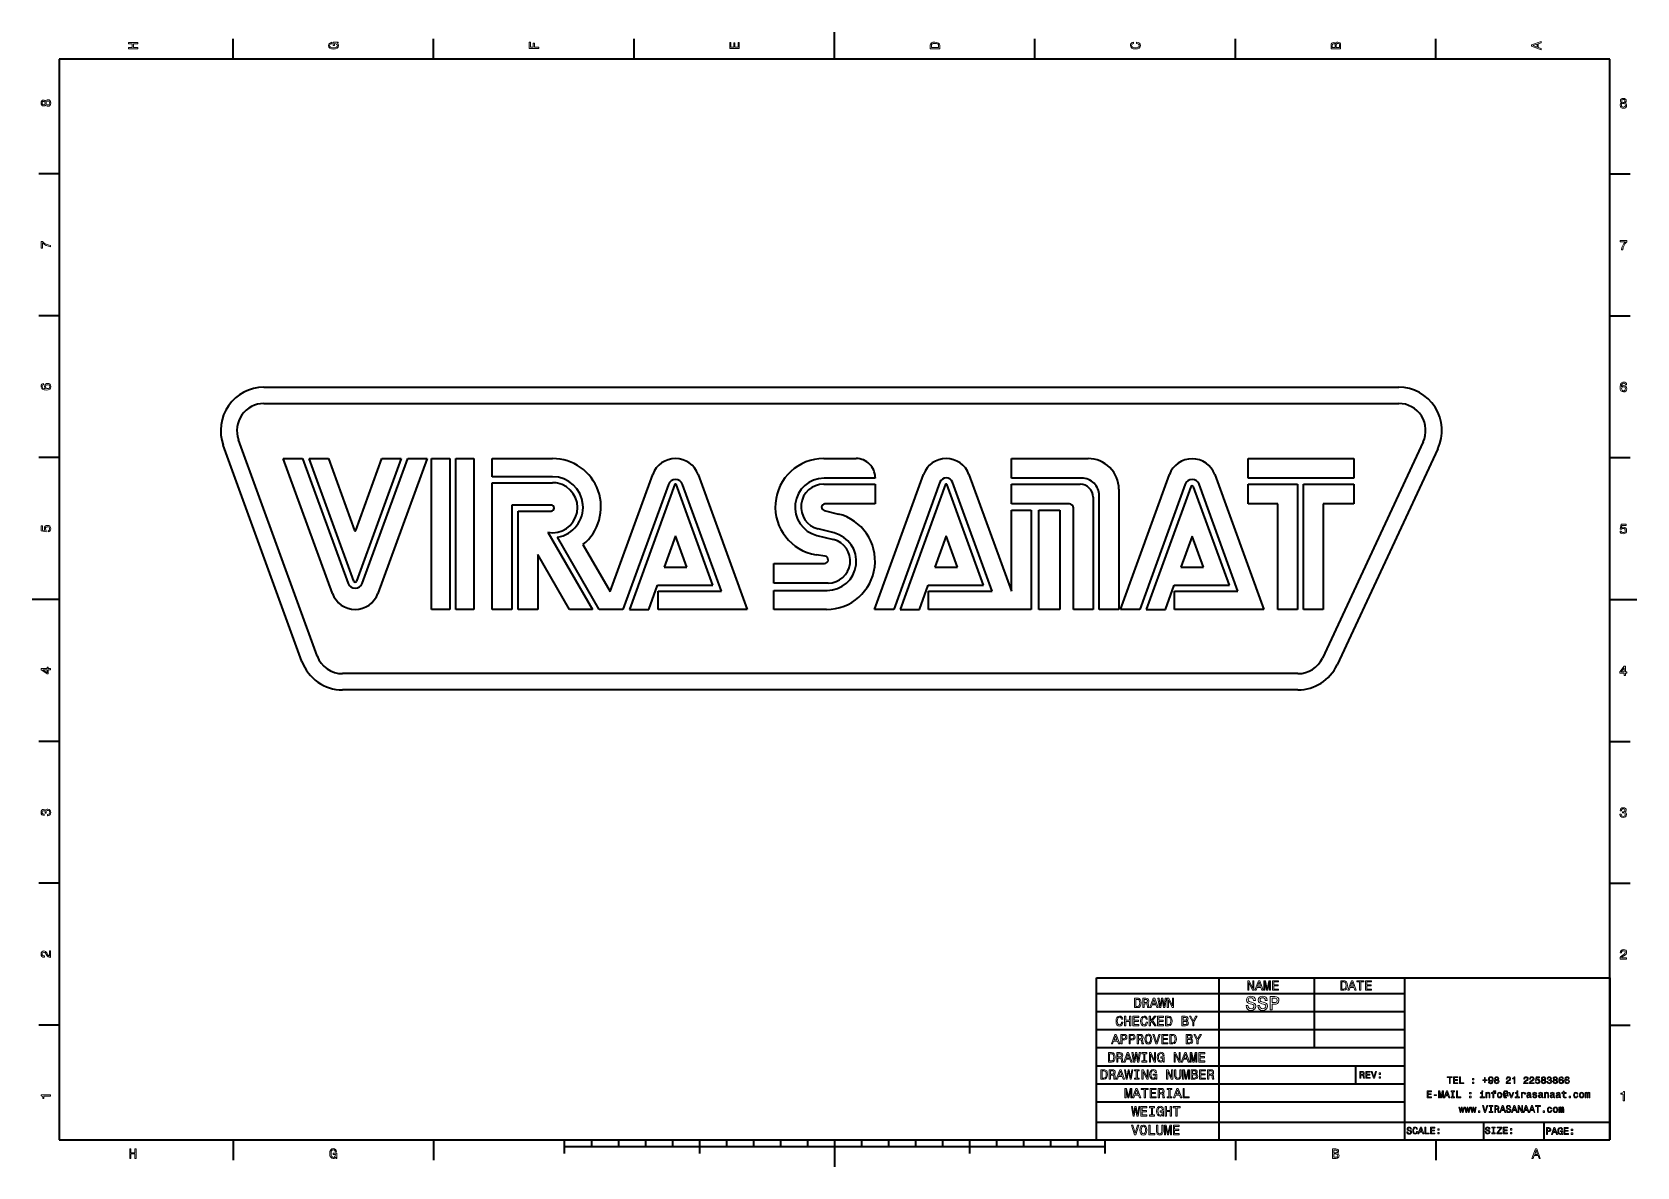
# Model space of a CAD drawing. Extents: x 0 to 297, y 0 to 210.
import ezdxf

# ---------------------------------------------------------------- set-up
doc = ezdxf.new("R2010")
doc.units = 0

msp = doc.modelspace()

# ---------------------------------------------------------------- linework, layer by layer
at = {"color": 7, "lineweight": 35, "ltscale": 0.09375}
for p, q in [((37.200001, 205), (37.200001, 208.75)), ((74.300003, 205), (74.300003, 208.75)), ((111.400002, 205), (111.400002, 208.75)), ((185.600006, 205), (185.600006, 208.75)), ((222.699997, 205), (222.699997, 208.75)), ((259.799988, 205), (259.799988, 208.75)), ((5, 183.75), (1.25, 183.75)), ((292, 183.75), (295.75, 183.75)), ((5, 157.5), (1.25, 157.5)), ((292, 157.5), (295.75, 157.5)), ((5, 131.25), (1.25, 131.25)), ((292, 131.25), (295.75, 131.25)), ((5, 78.75), (1.25, 78.75)), ((292, 78.75), (295.75, 78.75)), ((5, 52.5), (1.25, 52.5)), ((292, 52.5), (295.75, 52.5)), ((5, 26.25), (1.25, 26.25)), ((292, 26.25), (295.75, 26.25)), ((37.200001, 5), (37.200001, 1.25)), ((74.300003, 5), (74.300003, 1.25)), ((222.699997, 5), (222.699997, 1.25)), ((259.799988, 5), (259.799988, 1.25))]:
    msp.add_line(p, q, dxfattribs=at)
at = {"color": 7, "lineweight": 35, "ltscale": 0.125}
for p, q in [((148.5, 205), (148.5, 210)), ((5, 105), (0, 105)), ((292, 105), (297, 105)), ((148.5, 5), (148.5, 0))]:
    msp.add_line(p, q, dxfattribs=at)
at = {"color": 7, "lineweight": 35}
for p, q in [((292, 205), (5, 205)), ((5, 205), (5, 5)), ((292, 5), (292, 205)), ((42.899628, 144.276291), (252.910446, 144.276291)), ((42.899628, 141.276291), (252.910446, 141.276291)), ((52.759949, 94.566208), (38.201141, 134.566208)), ((257.441986, 134.163193), (238.789673, 94.163193)), ((49.940887, 93.540146), (35.38208, 133.540146)), ((55.583344, 106.117264), (46.49527, 131.086624)), ((50.070068, 131.086624), (58.476959, 107.988937)), ((59.529175, 108.371902), (51.261688, 131.086624)), ((68.322754, 131.086624), (60.055267, 108.371902)), ((61.107483, 107.988937), (69.514374, 131.086624)), ((73.089172, 131.086624), (64.001068, 106.117264)), ((73.928986, 103.170181), (73.928986, 131.086624)), ((77.288208, 131.086624), (77.288208, 103.170181)), ((78.407959, 103.170181), (78.407959, 131.086624)), ((81.767212, 131.086624), (81.767181, 103.170181)), ((260.160919, 132.89534), (241.508606, 92.89534)), ((106.961426, 106.452255), (114.85498, 128.139542)), ((123.272675, 128.139542), (132.360779, 103.170181)), ((155.875397, 103.170181), (164.963501, 128.139542)), ((173.381226, 128.139542), (181.246674, 106.529404)), ((201.402069, 103.170181), (210.477264, 128.104111)), ((218.894989, 128.104111), (227.9702, 103.170181)), ((85.126434, 103.170181), (85.126434, 126.607651)), ((117.748566, 126.267868), (109.341675, 103.170181)), ((118.958618, 126.318527), (110.533295, 103.170181)), ((127.563293, 106.529434), (120.379089, 126.267868)), ((168.014923, 126.701523), (159.450226, 103.170181)), ((169.067139, 126.318527), (160.641846, 103.170181)), ((177.671844, 106.529404), (170.329803, 126.701523)), ((201.122131, 125.404495), (201.122131, 103.170181)), ((213.405533, 126.327682), (204.976883, 103.170181)), ((214.42308, 125.849472), (206.168488, 103.170181)), ((223.172714, 106.529404), (215.966736, 126.327682)), ((234.184784, 126.327682), (234.184784, 103.170181)), ((235.30452, 103.170181), (235.30452, 126.327682)), ((196.36322, 123.930832), (196.36322, 103.170181)), ((197.482971, 103.170181), (197.482971, 124.212997)), ((234.258148, 91.276291), (57.458435, 91.276291)), ((234.258148, 88.276291), (57.458435, 88.276291)), ((197, 5), (197, 35)), ((197, 35), (292, 35)), ((219.644821, 35.108753), (219.644821, 5.108753)), ((254.01178, 35), (254.01178, 5)), ((292, 35), (292, 5)), ((197, 32.111435), (254.01178, 32.111435)), ((197, 28.766729), (254.01178, 28.766729)), ((197, 25.422024), (254.01178, 25.422024)), ((197, 22.077318), (254.01178, 22.077318)), ((197, 18.732613), (254.01178, 18.732613)), ((197, 15.387907), (254.01178, 15.387907)), ((197, 12.043201), (254.01178, 12.043201)), ((196.982285, 8.26991), (292.037994, 8.26991)), ((5, 5), (292, 5)), ((98.5, 3.75), (198.5, 3.75)), ((197, 5), (292, 5))]:
    msp.add_line(p, q, dxfattribs=at)
at = {"color": 7, "lineweight": 35, "ltscale": 0.08937}
for p, q in [((46.49527, 131.086624), (50.070068, 131.086624)), ((69.514374, 131.086624), (73.089172, 131.086624)), ((160.641846, 103.170181), (164.216644, 103.170181)), ((204.976883, 103.170181), (201.402069, 103.170181)), ((206.168488, 103.170181), (209.743301, 103.170181))]:
    msp.add_line(p, q, dxfattribs=at)
at = {"color": 7, "lineweight": 35, "ltscale": 0.089371}
for p, q in [((51.261688, 131.086624), (54.836517, 131.086624)), ((64.747925, 131.086624), (68.322754, 131.086624)), ((110.533295, 103.170181), (114.108124, 103.170181)), ((159.450226, 103.170181), (155.875397, 103.170181))]:
    msp.add_line(p, q, dxfattribs=at)
at = {"color": 7, "lineweight": 35, "ltscale": 0.353861}
for p, q in [((54.836517, 131.086624), (59.677612, 117.785782)), ((59.90683, 117.785782), (64.747925, 131.086624))]:
    msp.add_line(p, q, dxfattribs=at)
at = {"color": 7, "lineweight": 35, "ltscale": 0.083981}
for p, q in [((73.928986, 131.086624), (77.288208, 131.086624)), ((78.407959, 131.086624), (81.767212, 131.086624)), ((85.126434, 127.727371), (85.126434, 131.086624)), ((115.844574, 103.170181), (115.844574, 106.529434)), ((165.888763, 103.170181), (165.888763, 106.529404)), ((211.415405, 103.170181), (211.415405, 106.529404)), ((77.288208, 103.170181), (73.928986, 103.170181)), ((81.767181, 103.170181), (78.407959, 103.170181))]:
    msp.add_line(p, q, dxfattribs=at)
at = {"color": 7, "lineweight": 35, "ltscale": 0.279936}
for p, q in [((85.126434, 131.086624), (96.323883, 131.086624)), ((96.323883, 127.727371), (85.126434, 127.727371)), ((85.126434, 126.607651), (96.323883, 126.607651))]:
    msp.add_line(p, q, dxfattribs=at)
at = {"color": 7, "lineweight": 35, "ltscale": 0.150465}
msp.add_line((146.497559, 131.086624), (152.516174, 131.086624), dxfattribs=at)
at = {"color": 7, "lineweight": 35, "ltscale": 0.354833}
msp.add_line((181.246674, 131.086594), (195.440002, 131.086594), dxfattribs=at)
at = {"color": 7, "lineweight": 35, "ltscale": 0.090979}
for p, q in [((181.246674, 127.447433), (181.246674, 131.086594)), ((225.043762, 127.447433), (225.043762, 131.086594)), ((244.639282, 131.086594), (244.639282, 127.447433)), ((156.015381, 126.327682), (156.015381, 122.688522)), ((181.246674, 122.688522), (181.246674, 126.327682)), ((225.043762, 122.688522), (225.043762, 126.327682)), ((244.639282, 126.327682), (244.639282, 122.688522)), ((181.246674, 121.533981), (184.885834, 121.533981)), ((137.246033, 108.043686), (137.246033, 111.682846)), ((88.765594, 103.170181), (85.126434, 103.170181)), ((93.60675, 103.170181), (89.96759, 103.170181)), ((201.122131, 103.170181), (197.482971, 103.170181)), ((234.184784, 103.170181), (230.545609, 103.170181)), ((238.943695, 103.170181), (235.30452, 103.170181))]:
    msp.add_line(p, q, dxfattribs=at)
at = {"color": 7, "lineweight": 35, "ltscale": 0.489888}
for p, q in [((225.043762, 131.086594), (244.639282, 131.086594)), ((244.639282, 127.447433), (225.043762, 127.447433))]:
    msp.add_line(p, q, dxfattribs=at)
at = {"color": 7, "lineweight": 35, "ltscale": 0.496688}
for p, q in [((125.964142, 107.649155), (119.169037, 126.318527)), ((176.072693, 107.649155), (169.277588, 126.318527))]:
    msp.add_line(p, q, dxfattribs=at)
at = {"color": 7, "lineweight": 35, "ltscale": 0.237946}
msp.add_line((146.497559, 126.327713), (156.015381, 126.327682), dxfattribs=at)
at = {"color": 7, "lineweight": 35, "ltscale": 0.236385}
msp.add_line((156.015381, 127.447433), (146.559967, 127.447433), dxfattribs=at)
at = {"color": 7, "lineweight": 35, "ltscale": 0.0035}
msp.add_line((156.015381, 127.587418), (156.015381, 127.447433), dxfattribs=at)
at = {"color": 7, "lineweight": 35, "ltscale": 0.325046}
msp.add_line((194.248505, 127.447433), (181.246674, 127.447433), dxfattribs=at)
at = {"color": 7, "lineweight": 35, "ltscale": 0.317992}
msp.add_line((181.246674, 126.327682), (193.96637, 126.327682), dxfattribs=at)
at = {"color": 7, "lineweight": 35, "ltscale": 0.484216}
msp.add_line((221.573654, 107.648911), (214.949188, 125.849472), dxfattribs=at)
at = {"color": 7, "lineweight": 35, "ltscale": 0.228526}
msp.add_line((225.043762, 126.327682), (234.184784, 126.327682), dxfattribs=at)
at = {"color": 7, "lineweight": 35, "ltscale": 0.233369}
msp.add_line((235.30452, 126.327682), (244.639282, 126.327682), dxfattribs=at)
at = {"color": 7, "lineweight": 35, "ltscale": 0.48289}
msp.add_line((88.765594, 122.485764), (88.765594, 103.170181), dxfattribs=at)
at = {"color": 7, "lineweight": 35, "ltscale": 0.181959}
msp.add_line((96.043945, 122.485764), (88.765594, 122.485764), dxfattribs=at)
at = {"color": 7, "lineweight": 35, "ltscale": 0.232074}
msp.add_line((156.015381, 122.688522), (146.732422, 122.688522), dxfattribs=at)
at = {"color": 7, "lineweight": 35, "ltscale": 0.267869}
msp.add_line((191.961426, 122.688522), (181.246674, 122.688522), dxfattribs=at)
at = {"color": 7, "lineweight": 35, "ltscale": 0.468893}
msp.add_line((192.72403, 103.170181), (192.72406, 121.925888), dxfattribs=at)
at = {"color": 7, "lineweight": 35, "ltscale": 0.137546}
msp.add_line((230.545609, 122.688522), (225.043762, 122.688522), dxfattribs=at)
at = {"color": 7, "lineweight": 35, "ltscale": 0.487959}
for p, q in [((230.545609, 103.170181), (230.545609, 122.688522)), ((238.943695, 122.688522), (238.943695, 103.170181))]:
    msp.add_line(p, q, dxfattribs=at)
at = {"color": 7, "lineweight": 35, "ltscale": 0.14239}
msp.add_line((244.639282, 122.688522), (238.943695, 122.688522), dxfattribs=at)
at = {"color": 7, "lineweight": 35, "ltscale": 0.151909}
msp.add_line((89.96759, 121.366043), (96.043945, 121.366043), dxfattribs=at)
at = {"color": 7, "lineweight": 35, "ltscale": 0.454897}
msp.add_line((89.96759, 103.170181), (89.96759, 121.366043), dxfattribs=at)
at = {"color": 7, "lineweight": 35, "ltscale": 0.067698}
msp.add_line((146.583435, 121.475113), (149.210907, 120.819992), dxfattribs=at)
at = {"color": 7, "lineweight": 35, "ltscale": 0.375114}
msp.add_line((181.246674, 106.529404), (181.246674, 121.533981), dxfattribs=at)
at = {"color": 7, "lineweight": 35, "ltscale": 0.459095}
for p, q in [((184.885834, 121.533981), (184.885834, 103.170181)), ((186.285522, 103.170181), (186.285522, 121.533981)), ((190.20462, 121.533981), (190.20462, 103.170181))]:
    msp.add_line(p, q, dxfattribs=at)
at = {"color": 7, "lineweight": 35, "ltscale": 0.097977}
for p, q in [((186.285522, 121.533981), (190.20462, 121.533981)), ((190.20462, 103.170181), (186.285522, 103.170181))]:
    msp.add_line(p, q, dxfattribs=at)
at = {"color": 7, "lineweight": 35, "ltscale": 0.412134}
msp.add_line((95.441772, 117.446915), (103.684448, 103.170181), dxfattribs=at)
at = {"color": 7, "lineweight": 35, "ltscale": 0.385663}
msp.add_line((104.977417, 103.170181), (97.26416, 116.529953), dxfattribs=at)
at = {"color": 7, "lineweight": 35, "ltscale": 0.153707}
for p, q in [((119.063812, 116.785904), (116.960999, 111.008408)), ((121.166656, 111.008408), (119.063812, 116.785904)), ((169.172363, 116.785904), (167.069519, 111.008408)), ((171.275208, 111.008408), (169.172363, 116.785904))]:
    msp.add_line(p, q, dxfattribs=at)
at = {"color": 7, "lineweight": 35, "ltscale": 0.078656}
msp.add_line((145.259705, 116.857559), (148.312469, 116.09642), dxfattribs=at)
at = {"color": 7, "lineweight": 35, "ltscale": 0.076311}
msp.add_line((148.443481, 117.315903), (145.48172, 118.054337), dxfattribs=at)
at = {"color": 7, "lineweight": 35, "ltscale": 0.152772}
for p, q in [((214.686127, 116.750473), (212.596085, 111.008133)), ((216.776169, 111.008133), (214.686127, 116.750473))]:
    msp.add_line(p, q, dxfattribs=at)
at = {"color": 7, "lineweight": 35, "ltscale": 0.254553}
msp.add_line((93.60675, 113.35231), (93.60675, 103.170181), dxfattribs=at)
at = {"color": 7, "lineweight": 35, "ltscale": 0.293933}
for p, q in [((99.485413, 103.170181), (93.60675, 113.35231)), ((211.415405, 106.529404), (223.172714, 106.529404))]:
    msp.add_line(p, q, dxfattribs=at)
at = {"color": 7, "lineweight": 35, "ltscale": 0.251076}
msp.add_line((101.939911, 115.149765), (106.961426, 106.452255), dxfattribs=at)
at = {"color": 7, "lineweight": 35, "ltscale": 0.041991}
msp.add_line((146.756866, 113.018295), (145.09787, 113.280746), dxfattribs=at)
at = {"color": 7, "lineweight": 35, "ltscale": 0.105141}
msp.add_line((116.960999, 111.008408), (121.166656, 111.008408), dxfattribs=at)
at = {"color": 7, "lineweight": 35, "ltscale": 0.235146}
msp.add_line((137.246033, 111.682846), (146.651886, 111.682846), dxfattribs=at)
at = {"color": 7, "lineweight": 35, "ltscale": 0.105142}
msp.add_line((167.069519, 111.008408), (171.275208, 111.008408), dxfattribs=at)
at = {"color": 7, "lineweight": 35, "ltscale": 0.104502}
msp.add_line((212.596085, 111.008133), (216.776169, 111.008133), dxfattribs=at)
at = {"color": 7, "lineweight": 35, "ltscale": 0.11916}
msp.add_line((114.108124, 103.170181), (115.738312, 107.649155), dxfattribs=at)
at = {"color": 7, "lineweight": 35, "ltscale": 0.255646}
for p, q in [((115.738312, 107.649155), (125.964142, 107.649155)), ((165.846863, 107.649155), (176.072693, 107.649155))]:
    msp.add_line(p, q, dxfattribs=at)
at = {"color": 7, "lineweight": 35, "ltscale": 0.251942}
msp.add_line((147.32373, 108.043686), (137.246033, 108.043686), dxfattribs=at)
at = {"color": 7, "lineweight": 35, "ltscale": 0.119161}
msp.add_line((164.216644, 103.170181), (165.846863, 107.649155), dxfattribs=at)
at = {"color": 7, "lineweight": 35, "ltscale": 0.119154}
msp.add_line((209.743301, 103.170181), (211.373428, 107.648911), dxfattribs=at)
at = {"color": 7, "lineweight": 35, "ltscale": 0.255006}
msp.add_line((211.373428, 107.648911), (221.573654, 107.648911), dxfattribs=at)
at = {"color": 7, "lineweight": 35, "ltscale": 0.292968}
msp.add_line((115.844574, 106.529434), (127.563293, 106.529434), dxfattribs=at)
at = {"color": 7, "lineweight": 35, "ltscale": 0.247262}
msp.add_line((137.246033, 106.671402), (147.136505, 106.671402), dxfattribs=at)
at = {"color": 7, "lineweight": 35, "ltscale": 0.087531}
msp.add_line((137.246033, 103.170181), (137.246033, 106.671402), dxfattribs=at)
at = {"color": 7, "lineweight": 35, "ltscale": 0.294577}
msp.add_line((165.888763, 106.529404), (177.671844, 106.529404), dxfattribs=at)
at = {"color": 7, "lineweight": 35, "ltscale": 0.104976}
msp.add_line((103.684448, 103.170181), (99.485413, 103.170181), dxfattribs=at)
at = {"color": 7, "lineweight": 35, "ltscale": 0.109106}
msp.add_line((109.341675, 103.170181), (104.977417, 103.170181), dxfattribs=at)
at = {"color": 7, "lineweight": 35, "ltscale": 0.412905}
msp.add_line((132.360779, 103.170181), (115.844574, 103.170181), dxfattribs=at)
at = {"color": 7, "lineweight": 35, "ltscale": 0.244944}
msp.add_line((147.043793, 103.170181), (137.246033, 103.170181), dxfattribs=at)
at = {"color": 7, "lineweight": 35, "ltscale": 0.474927}
msp.add_line((184.885834, 103.170181), (165.888763, 103.170181), dxfattribs=at)
at = {"color": 7, "lineweight": 35, "ltscale": 0.09098}
msp.add_line((196.36322, 103.170181), (192.72403, 103.170181), dxfattribs=at)
at = {"color": 7, "lineweight": 35, "ltscale": 0.41387}
msp.add_line((227.9702, 103.170181), (211.415405, 103.170181), dxfattribs=at)
at = {"color": 7, "lineweight": 35, "ltscale": 0.323067}
msp.add_line((237.276123, 35), (237.276123, 22.077318), dxfattribs=at)
at = {"color": 7, "lineweight": 35, "ltscale": 0.083618}
msp.add_line((244.90126, 18.732613), (244.90126, 15.387907), dxfattribs=at)
at = {"color": 7, "lineweight": 35, "ltscale": 0.081551}
msp.add_line((268.598328, 8.271406), (268.598328, 5.009371), dxfattribs=at)
at = {"color": 7, "lineweight": 35, "ltscale": 0.081034}
msp.add_line((279.762329, 8.241348), (279.762329, 5), dxfattribs=at)
at = {"color": 7, "lineweight": 35, "ltscale": 0.0625}
for p, q in [((98.5, 5), (98.5, 2.5)), ((123.5, 5), (123.5, 2.5)), ((173.5, 5), (173.5, 2.5)), ((198.5, 5), (198.5, 2.5))]:
    msp.add_line(p, q, dxfattribs=at)
at = {"color": 7, "lineweight": 35, "ltscale": 0.03125}
for p, q in [((103.5, 5), (103.5, 3.75)), ((108.5, 5), (108.5, 3.75)), ((113.5, 5), (113.5, 3.75)), ((118.5, 5), (118.5, 3.75)), ((128.5, 5), (128.5, 3.75)), ((133.5, 5), (133.5, 3.75)), ((138.5, 5), (138.5, 3.75)), ((143.5, 5), (143.5, 3.75)), ((153.5, 5), (153.5, 3.75)), ((158.5, 5), (158.5, 3.75)), ((163.5, 5), (163.5, 3.75)), ((168.5, 5), (168.5, 3.75)), ((178.5, 5), (178.5, 3.75)), ((183.5, 5), (183.5, 3.75)), ((188.5, 5), (188.5, 3.75)), ((193.5, 5), (193.5, 3.75))]:
    msp.add_line(p, q, dxfattribs=at)
at = {"color": 7, "lineweight": 13}
for points in [[(19.566607, 206.914993), (19.566607, 207.149506), (18.74456, 207.149506), (18.74456, 207.85051), (19.566607, 207.85051), (19.566607, 208.082489), (17.816607, 208.082489), (17.816607, 207.85051), (18.530224, 207.85051), (18.530224, 207.149506), (17.816607, 207.149506), (17.816607, 206.914993)], [(56.432098, 207.961456), (56.666607, 208.004333), (56.666607, 208.130402), (55.721001, 208.130402), (55.721001, 207.492432), (55.935337, 207.492432), (55.935337, 207.885803), (55.95047, 207.885803), (56.182457, 207.855545), (56.353928, 207.774857), (56.462357, 207.651306), (56.497658, 207.497482), (56.452271, 207.326019), (56.316101, 207.192368), (56.091679, 207.106628), (55.784042, 207.07637), (55.478928, 207.104111), (55.254501, 207.18985), (55.118336, 207.326019), (55.070427, 207.510086), (55.095642, 207.636169), (55.166248, 207.739563), (55.284763, 207.815201), (55.443623, 207.858078), (55.443623, 208.107712), (55.20155, 208.042145), (55.019993, 207.918594), (54.909042, 207.744598), (54.868698, 207.525223), (54.931736, 207.237762), (55.115814, 207.020889), (55.4058, 206.882202), (55.791607, 206.83429), (56.179935, 206.882202), (56.469921, 207.020889), (56.653999, 207.225143), (56.71452, 207.482346), (56.694344, 207.626083), (56.643913, 207.754684), (56.555656, 207.865631)], [(93.766602, 206.983078), (93.766602, 207.217575), (92.962204, 207.217575), (92.962204, 207.953888), (92.752914, 207.953888), (92.752914, 207.217575), (92.228416, 207.217575), (92.228416, 208.122849), (92.016602, 208.122849), (92.016602, 206.983078)], [(130.866608, 206.970459), (130.866608, 208.079971), (130.654785, 208.079971), (130.654785, 207.202454), (130.06221, 207.202454), (130.06221, 207.984146), (129.852921, 207.984146), (129.852921, 207.202454), (129.32843, 207.202454), (129.32843, 208.059799), (129.116608, 208.059799), (129.116608, 206.970459)], [(166.216614, 207.497482), (166.216614, 206.914993), (167.966614, 206.914993), (167.966614, 207.497482), (167.911133, 207.772339), (167.742188, 207.976593), (167.467331, 208.102676), (167.091614, 208.148056), (166.708328, 208.107712), (166.557037, 208.057281), (166.435989, 207.986679), (166.272095, 207.782425), (166.23175, 207.648773)], [(166.425903, 207.479828), (166.46373, 207.671478), (166.579727, 207.802597), (166.786499, 207.880768), (167.091614, 207.905975), (167.386642, 207.87825), (167.593414, 207.800079), (167.71698, 207.666428), (167.757324, 207.479828), (167.757324, 207.149506), (166.425903, 207.149506)], [(204.416031, 207.908508), (204.627838, 207.858078), (204.779144, 207.774857), (204.872437, 207.658859), (204.902695, 207.522705), (204.857315, 207.358795), (204.721146, 207.230194), (204.499237, 207.144455), (204.191605, 207.116714), (203.88649, 207.144455), (203.662064, 207.227676), (203.525894, 207.356277), (203.477982, 207.522705), (203.503204, 207.643738), (203.573807, 207.747116), (203.687286, 207.82782), (203.843628, 207.883286), (203.843628, 208.122849), (203.604065, 208.047195), (203.422516, 207.916077), (203.309036, 207.73703), (203.268692, 207.522705), (203.331741, 207.255402), (203.50824, 207.051163), (203.798233, 206.920029), (204.191605, 206.874649), (204.584976, 206.920029), (204.874969, 207.051163), (205.054001, 207.255402), (205.114517, 207.522705), (205.066605, 207.757202), (204.932953, 207.946335), (204.713577, 208.079971), (204.416031, 208.150574)], [(241.221008, 207.815201), (241.074753, 207.991714), (240.97641, 208.037109), (240.855377, 208.052231), (240.666245, 208.019455), (240.53009, 207.921112), (240.446869, 207.762253), (240.416611, 207.540344), (240.416611, 206.917511), (242.166611, 206.917511), (242.166611, 207.575653), (242.131302, 207.810165), (242.027924, 207.984146), (241.864014, 208.092575), (241.64212, 208.130402), (241.493347, 208.107712), (241.369781, 208.047195), (241.279007, 207.948853)], [(279.266602, 206.733429), (279.266602, 206.965424), (278.752197, 207.149506), (278.752197, 207.847992), (279.266602, 208.032059), (279.266602, 208.269089), (277.514069, 207.628601), (277.514069, 207.371399)], [(241.142838, 207.492432), (241.142838, 207.149506), (240.6259, 207.149506), (240.6259, 207.512604), (240.641037, 207.648773), (240.686417, 207.744598), (240.764587, 207.802597), (240.880585, 207.822769), (240.996582, 207.800079), (241.077271, 207.739563), (241.127701, 207.636169)], [(241.957321, 207.547913), (241.957321, 207.149506), (241.354645, 207.149506), (241.354645, 207.525223), (241.372299, 207.684082), (241.425262, 207.797546), (241.516037, 207.865631), (241.647156, 207.888336), (241.785843, 207.865631), (241.881668, 207.802597), (241.939667, 207.696686)], [(278.537842, 207.230194), (277.766235, 207.5), (278.537842, 207.769821)], [(2.473523, 196.562317), (2.544128, 196.433716), (2.642471, 196.345459), (2.76603, 196.289993), (2.914806, 196.272339), (3.139229, 196.312683), (3.313221, 196.42868), (3.424171, 196.617798), (3.467039, 196.875), (3.424171, 197.129684), (3.313221, 197.318802), (3.139229, 197.434799), (2.914806, 197.477676), (2.76603, 197.457489), (2.642471, 197.404541), (2.544128, 197.313766), (2.473523, 197.187683), (2.413004, 197.288544), (2.329791, 197.359146), (2.228927, 197.402023), (2.105367, 197.417145), (1.926333, 197.376801), (1.782601, 197.270889), (1.689301, 197.099426), (1.653999, 196.875), (1.689301, 196.648056), (1.782601, 196.476593), (1.926333, 196.368164), (2.105367, 196.330338), (2.228927, 196.342941), (2.329791, 196.385803)], [(2.12554, 196.569885), (2.014589, 196.590057), (1.928854, 196.650574), (1.875901, 196.746399), (1.855728, 196.875), (1.875901, 197.001083), (1.928854, 197.096909), (2.014589, 197.157425), (2.12554, 197.180115), (2.239013, 197.157425), (2.32727, 197.096909), (2.385267, 197.001083), (2.402918, 196.875), (2.382745, 196.746399), (2.32727, 196.650574), (2.239013, 196.590057)], [(2.909762, 196.51442), (2.776117, 196.537109), (2.675252, 196.610229), (2.60969, 196.723709), (2.586996, 196.875), (2.60969, 197.023773), (2.675252, 197.137253), (2.776117, 197.210373), (2.909762, 197.235596), (3.053494, 197.210373), (3.161924, 197.137253), (3.232529, 197.023773), (3.255224, 196.875), (3.232529, 196.723709), (3.161924, 196.610229), (3.053494, 196.537109)], [(294.187317, 196.901474), (294.058716, 196.830872), (293.970459, 196.732529), (293.914978, 196.608963), (293.897339, 196.46019), (293.937683, 196.235764), (294.05368, 196.061783), (294.242798, 195.950821), (294.5, 195.907959), (294.7547, 195.950821), (294.943817, 196.061783), (295.059814, 196.235764), (295.102661, 196.46019), (295.082489, 196.608963), (295.029541, 196.732529), (294.938751, 196.830872), (294.812683, 196.901474), (294.913544, 196.96199), (294.984161, 197.045212), (295.027008, 197.146072), (295.042145, 197.269623), (295.001801, 197.448669), (294.895905, 197.592392), (294.724426, 197.685699), (294.5, 197.720993), (294.273071, 197.685699), (294.101593, 197.592392), (293.993164, 197.448669), (293.955322, 197.269623), (293.967957, 197.146072), (294.010803, 197.045212)], [(294.139404, 196.46524), (294.162109, 196.598877), (294.235229, 196.699738), (294.348694, 196.765305), (294.5, 196.787994), (294.648773, 196.765305), (294.762238, 196.699738), (294.835388, 196.598877), (294.860596, 196.46524), (294.835388, 196.321503), (294.762238, 196.213074), (294.648773, 196.142471), (294.5, 196.119766), (294.348694, 196.142471), (294.235229, 196.213074), (294.162109, 196.321503)], [(294.194885, 197.249451), (294.215057, 197.360413), (294.275574, 197.446136), (294.371399, 197.4991), (294.5, 197.519272), (294.626099, 197.4991), (294.721893, 197.446136), (294.78241, 197.360413), (294.805115, 197.249451), (294.78241, 197.135986), (294.721893, 197.047729), (294.626099, 196.989731), (294.5, 196.972076), (294.371399, 196.992249), (294.275574, 197.047729), (294.215057, 197.135986)], [(3.416607, 170.274506), (3.416607, 170.529175), (3.00054, 170.612396), (2.612212, 170.758652), (2.251621, 170.965424), (1.913725, 171.235229), (1.704431, 171.235229), (1.704431, 170.034943), (1.933898, 170.034943), (1.933898, 170.993164), (2.274316, 170.715775), (2.629863, 170.506485), (3.008105, 170.360229)], [(294.149506, 169.708389), (294.404175, 169.708389), (294.487396, 170.124451), (294.633636, 170.512787), (294.840424, 170.873367), (295.110229, 171.211273), (295.110229, 171.420563), (293.909943, 171.420563), (293.909943, 171.191101), (294.868164, 171.191101), (294.59079, 170.850677), (294.3815, 170.495132), (294.235229, 170.116898)], [(2.138149, 144.980194), (1.933898, 144.932281), (1.782601, 144.821335), (1.68678, 144.649857), (1.653999, 144.427963), (1.67165, 144.279175), (1.719561, 144.150574), (1.797731, 144.037109), (1.908682, 143.941284), (2.04737, 143.865631), (2.216319, 143.810165), (2.415526, 143.774857), (2.63995, 143.764771), (2.998019, 143.805115), (3.257745, 143.92868), (3.414085, 144.127884), (3.467039, 144.400223), (3.42165, 144.644821), (3.303134, 144.831421), (3.116535, 144.952454), (2.879503, 144.995316), (2.63995, 144.952454), (2.455872, 144.836456), (2.339878, 144.657425), (2.299532, 144.435516), (2.349964, 144.195969), (2.493696, 144.016937), (2.216319, 144.054764), (2.017111, 144.135452), (1.898595, 144.259003), (1.858249, 144.430481), (1.878422, 144.556564), (1.931376, 144.652374), (2.019633, 144.715424), (2.138149, 144.748199)], [(2.882025, 144.750717), (3.040886, 144.722992), (3.161924, 144.652374), (3.242615, 144.53891), (3.267832, 144.397705), (3.242615, 144.248917), (3.164445, 144.135452), (3.043408, 144.062317), (2.884546, 144.039627), (2.728206, 144.06485), (2.60969, 144.135452), (2.534042, 144.25145), (2.506304, 144.407791), (2.534042, 144.543945), (2.607169, 144.652374), (2.725684, 144.722992)], [(295.105194, 144.736847), (295.057281, 144.941101), (294.94632, 145.092392), (294.774872, 145.188217), (294.552948, 145.220993), (294.404175, 145.203339), (294.275574, 145.155441), (294.162109, 145.077271), (294.066284, 144.966309), (293.990631, 144.827621), (293.93515, 144.658676), (293.899872, 144.459473), (293.889771, 144.235046), (293.930115, 143.876984), (294.05368, 143.617249), (294.252899, 143.460907), (294.525208, 143.407959), (294.769806, 143.453339), (294.956421, 143.571869), (295.077454, 143.758469), (295.120331, 143.995499), (295.077454, 144.235046), (294.961456, 144.419128), (294.78241, 144.535126), (294.560516, 144.57547), (294.320953, 144.525024), (294.141937, 144.381302), (294.179749, 144.658676), (294.260437, 144.85788), (294.384003, 144.976395), (294.555481, 145.016754), (294.681549, 144.996567), (294.777374, 144.943619), (294.840424, 144.855362), (294.873199, 144.736847)], [(294.875732, 143.992966), (294.847992, 143.834106), (294.777374, 143.713074), (294.66391, 143.632385), (294.522705, 143.607162), (294.373932, 143.632385), (294.260437, 143.710556), (294.187317, 143.831589), (294.164642, 143.990448), (294.18985, 144.14679), (294.260437, 144.265305), (294.376434, 144.340958), (294.532776, 144.368698), (294.668945, 144.340958), (294.777374, 144.267822), (294.847992, 144.149307)], [(293.874634, 117.66481), (293.930115, 117.458038), (294.05368, 117.296654), (294.235229, 117.195786), (294.467224, 117.157967), (294.721893, 117.203354), (294.921112, 117.326912), (295.04718, 117.523598), (295.095093, 117.775757), (295.052246, 118.010269), (294.931213, 118.194351), (294.742065, 118.312866), (294.497467, 118.355728), (294.30835, 118.32547), (294.162109, 118.242256), (294.232727, 118.713799), (294.999268, 118.713799), (294.999268, 118.92057), (294.063751, 118.92057), (293.925079, 117.992622), (294.126801, 117.992622), (294.273071, 118.111137), (294.459656, 118.153999), (294.621033, 118.126266), (294.744598, 118.04557), (294.822784, 117.922012), (294.850494, 117.763153), (294.822784, 117.604294), (294.742065, 117.480728), (294.61853, 117.402557), (294.459656, 117.374825), (294.326019, 117.392471), (294.222626, 117.45047), (294.146973, 117.541252), (294.109161, 117.66481)], [(2.960195, 117.499641), (3.166967, 117.555115), (3.32835, 117.67868), (3.429215, 117.860237), (3.467039, 118.092224), (3.42165, 118.346909), (3.298091, 118.546112), (3.101405, 118.672195), (2.849244, 118.7201), (2.614733, 118.677238), (2.430656, 118.556198), (2.31214, 118.367081), (2.269272, 118.122482), (2.299532, 117.933357), (2.382745, 117.787109), (1.911203, 117.857712), (1.911203, 118.624283), (1.704431, 118.624283), (1.704431, 117.688766), (2.632385, 117.550072), (2.632385, 117.751801), (2.513869, 117.898056), (2.471001, 118.084656), (2.498739, 118.24604), (2.579431, 118.369598), (2.70299, 118.447769), (2.861852, 118.47551), (3.020713, 118.447769), (3.144272, 118.367081), (3.222442, 118.243523), (3.25018, 118.084656), (3.232529, 117.951012), (3.174532, 117.847626), (3.083754, 117.77198), (2.960195, 117.734154)], [(3.416607, 92.013695), (3.416607, 92.240639), (2.982889, 92.240639), (2.982889, 92.49028), (2.78116, 92.49028), (2.78116, 92.240639), (1.704431, 92.240639), (1.704431, 92.011169), (2.760987, 91.244598), (2.982889, 91.244598), (2.982889, 92.013695)], [(294.638702, 90.958397), (294.865631, 90.958397), (294.865631, 91.392113), (295.115265, 91.392113), (295.115265, 91.593842), (294.865631, 91.593842), (294.865631, 92.67057), (294.636169, 92.67057), (293.869598, 91.614014), (293.869598, 91.392113), (294.638702, 91.392113)], [(294.081421, 91.593842), (294.638702, 92.378067), (294.638702, 91.593842)], [(2.78116, 91.456413), (1.996938, 92.013695), (2.78116, 92.013695)], [(2.866895, 64.989555), (2.884546, 64.989555), (3.126621, 65.0299), (3.308177, 65.148415), (3.424171, 65.335014), (3.467039, 65.582138), (3.424171, 65.844383), (3.313221, 66.041069), (3.136708, 66.167152), (2.909762, 66.21254), (2.760987, 66.192368), (2.63995, 66.136894), (2.54665, 66.046112), (2.478566, 65.925072), (2.342399, 66.088982), (2.12554, 66.14698), (1.928854, 66.109154), (1.780079, 66.000725), (1.68678, 65.824211), (1.653999, 65.582138), (1.694344, 65.355194), (1.805295, 65.181198), (1.981808, 65.067726), (2.216319, 65.0299), (2.23397, 65.0299), (2.23397, 65.254326), (2.072587, 65.274498), (1.956592, 65.340057), (1.885987, 65.445969), (1.860771, 65.594742), (1.880944, 65.725868), (1.933898, 65.821686), (2.019633, 65.879684), (2.135627, 65.902382), (2.259186, 65.879684), (2.342399, 65.819168), (2.392832, 65.713257), (2.407961, 65.569527), (2.40544, 65.471184), (2.604647, 65.471184), (2.599604, 65.594742), (2.622298, 65.753609), (2.682817, 65.872124), (2.78116, 65.942726), (2.909762, 65.967941), (3.056016, 65.940208), (3.164445, 65.867081), (3.232529, 65.751083), (3.255224, 65.597267), (3.230007, 65.4384), (3.154359, 65.322411), (3.033321, 65.249283), (2.866895, 65.221542)], [(293.864563, 65.25811), (293.864563, 65.240456), (293.904907, 64.998383), (294.023407, 64.816826), (294.210022, 64.700829), (294.457123, 64.657967), (294.719391, 64.700829), (294.916077, 64.811783), (295.042145, 64.988297), (295.087524, 65.21524), (295.067352, 65.364014), (295.011902, 65.485054), (294.921112, 65.578354), (294.800079, 65.646439), (294.963989, 65.782608), (295.021973, 65.999466), (294.984161, 66.196152), (294.875732, 66.344925), (294.699219, 66.438225), (294.457123, 66.471008), (294.230194, 66.430656), (294.056213, 66.31971), (293.942719, 66.143196), (293.904907, 65.908684), (293.904907, 65.891037), (294.129333, 65.891037), (294.149506, 66.052414), (294.215057, 66.168411), (294.320953, 66.239014), (294.469757, 66.264236), (294.600861, 66.244057), (294.696686, 66.191109), (294.7547, 66.10537), (294.777374, 65.98938), (294.7547, 65.865814), (294.694153, 65.782608), (294.588257, 65.73217), (294.444519, 65.717041), (294.346191, 65.719566), (294.346191, 65.520355), (294.469757, 65.525398), (294.628601, 65.502708), (294.747131, 65.442184), (294.817719, 65.343842), (294.842957, 65.21524), (294.815216, 65.068985), (294.742065, 64.960556), (294.626099, 64.892471), (294.47226, 64.869781), (294.313416, 64.894997), (294.197418, 64.970642), (294.124268, 65.091682), (294.096558, 65.25811)], [(3.416607, 38.759724), (3.416607, 39.962536), (3.199748, 39.962536), (3.199748, 39.011887), (3.081232, 39.064842), (2.982889, 39.155621), (2.803854, 39.435516), (2.728206, 39.584293), (2.619777, 39.750721), (2.493696, 39.869236), (2.344921, 39.937321), (2.175973, 39.962536), (1.964157, 39.919666), (1.797731, 39.801151), (1.691823, 39.619595), (1.653999, 39.385086), (1.696866, 39.143009), (1.815382, 38.958935), (2.004503, 38.840416), (2.254143, 38.800072), (2.289445, 38.800072), (2.289445, 39.029537), (2.269272, 39.029537), (2.097803, 39.052231), (1.971722, 39.120316), (1.89103, 39.228745), (1.863293, 39.372478), (1.888509, 39.51873), (1.951549, 39.627159), (2.049892, 39.697765), (2.173451, 39.72298), (2.289445, 39.70533), (2.387788, 39.657421), (2.473523, 39.576729), (2.549171, 39.465778), (2.629863, 39.317001), (2.786203, 39.069885), (2.95263, 38.895893), (3.154359, 38.792507), (3.409042, 38.759724)], [(293.884735, 38.458393), (295.087524, 38.458393), (295.087524, 38.675251), (294.136902, 38.675251), (294.18985, 38.793766), (294.280609, 38.892109), (294.560516, 39.071144), (294.70929, 39.146793), (294.875732, 39.255222), (294.994232, 39.381302), (295.062317, 39.530079), (295.087524, 39.699028), (295.044678, 39.910843), (294.926147, 40.077271), (294.744598, 40.183178), (294.510101, 40.221001), (294.268005, 40.178135), (294.083923, 40.059616), (293.965424, 39.870499), (293.925079, 39.620857), (293.925079, 39.585556), (294.154541, 39.585556), (294.154541, 39.605728), (294.177246, 39.777199), (294.245331, 39.903278), (294.35376, 39.983971), (294.497467, 40.011707), (294.643738, 39.986492), (294.752167, 39.92345), (294.822784, 39.825108), (294.847992, 39.70155), (294.830322, 39.585556), (294.78241, 39.487213), (294.701721, 39.401478), (294.59079, 39.325829), (294.442017, 39.245136), (294.194885, 39.088795), (294.020905, 38.922371), (293.917511, 38.720642), (293.884735, 38.465958)], [(224.975861, 32.691093), (225.18515, 32.691093), (225.18515, 34.125893), (225.855896, 32.691093), (226.125717, 32.691093), (226.125717, 34.441093), (225.913895, 34.441093), (225.913895, 33.006294), (225.250717, 34.441093), (224.975861, 34.441093)], [(226.302231, 32.691093), (226.53421, 32.691093), (226.718292, 33.205502), (227.416779, 33.205502), (227.600861, 32.691093), (227.837891, 32.691093), (227.197403, 34.443615), (226.940201, 34.443615)], [(226.798981, 33.419838), (227.068802, 34.191452), (227.338608, 33.419838)], [(227.956406, 32.691093), (228.150574, 32.691093), (228.150574, 34.279709), (228.478378, 32.691093), (228.695236, 32.691093), (229.020523, 34.279709), (229.020523, 32.691093), (229.217209, 32.691093), (229.217209, 34.441093), (228.909576, 34.441093), (228.586807, 32.897865), (228.266556, 34.441093), (227.956406, 34.441093)], [(229.575287, 32.691093), (230.684784, 32.691093), (230.684784, 32.902908), (229.807266, 32.902908), (229.807266, 33.495487), (230.588974, 33.495487), (230.588974, 33.704781), (229.807266, 33.704781), (229.807266, 34.229279), (230.664612, 34.229279), (230.664612, 34.441093), (229.575287, 34.441093)], [(242.766449, 34.441093), (242.18396, 34.441093), (242.18396, 32.691093), (242.766449, 32.691093), (243.041306, 32.746571), (243.24556, 32.915516), (243.371643, 33.190372), (243.417023, 33.566093), (243.376678, 33.949379), (243.326248, 34.100677), (243.255646, 34.221714), (243.051392, 34.385616), (242.91774, 34.425964)], [(242.748795, 34.2318), (242.940445, 34.193974), (243.071564, 34.07798), (243.149734, 33.871208), (243.174942, 33.566093), (243.147217, 33.271065), (243.069046, 33.064293), (242.935394, 32.940735), (242.748795, 32.900387), (242.418472, 32.900387), (242.418472, 34.2318)], [(243.520416, 32.691093), (243.752396, 32.691093), (243.936478, 33.205502), (244.634964, 33.205502), (244.819046, 32.691093), (245.056076, 32.691093), (244.415588, 34.443615), (244.158386, 34.443615)], [(244.017166, 33.419838), (244.286987, 34.191452), (244.556793, 33.419838)], [(245.688995, 32.691093), (245.92099, 32.691093), (245.92099, 34.229279), (246.450531, 34.229279), (246.450531, 34.441093), (245.156937, 34.441093), (245.156937, 34.229279), (245.688995, 34.229279)], [(246.793472, 32.691093), (247.902969, 32.691093), (247.902969, 32.902908), (247.025452, 32.902908), (247.025452, 33.495487), (247.807159, 33.495487), (247.807159, 33.704781), (247.025452, 33.704781), (247.025452, 34.229279), (247.882797, 34.229279), (247.882797, 34.441093), (246.793472, 34.441093)], [(204.58963, 31.218176), (204.007141, 31.218176), (204.007141, 29.468176), (204.58963, 29.468176), (204.864487, 29.523651), (205.068741, 29.6926), (205.194824, 29.967455), (205.240204, 30.343176), (205.19986, 30.726461), (205.149429, 30.877758), (205.078827, 30.998795), (204.874573, 31.162701), (204.740921, 31.203047)], [(204.571976, 31.008883), (204.763626, 30.971058), (204.894745, 30.855064), (204.972916, 30.648291), (204.998123, 30.343176), (204.970398, 30.048147), (204.892227, 29.841375), (204.758575, 29.717815), (204.571976, 29.677469), (204.241653, 29.677469), (204.241653, 31.008883)], [(205.547836, 29.468176), (205.782349, 29.468176), (205.782349, 30.207008), (206.021912, 30.207008), (206.198425, 30.199444), (206.309372, 30.164141), (206.369888, 30.080929), (206.395111, 29.932154), (206.407715, 29.705208), (206.422836, 29.556433), (206.453094, 29.468176), (206.717865, 29.468176), (206.717865, 29.516087), (206.659882, 29.586691), (206.639694, 29.717815), (206.622055, 30.000237), (206.579178, 30.20953), (206.521179, 30.275093), (206.430405, 30.323004), (206.531265, 30.386044), (206.601883, 30.4743), (206.647263, 30.585251), (206.662399, 30.718897), (206.62709, 30.930712), (206.52623, 31.089573), (206.359802, 31.185394), (206.132858, 31.218176), (205.547836, 31.218176)], [(206.067291, 31.003839), (206.221115, 30.988708), (206.329544, 30.940798), (206.397629, 30.852543), (206.420319, 30.713854), (206.395111, 30.5676), (206.327026, 30.479343), (206.211029, 30.433954), (206.05217, 30.421347), (205.782349, 30.421347), (205.782349, 31.003839)], [(206.861603, 29.468176), (207.093597, 29.468176), (207.277664, 29.982586), (207.976151, 29.982586), (208.160233, 29.468176), (208.397263, 29.468176), (207.756775, 31.220697), (207.499573, 31.220697)], [(207.358368, 30.196922), (207.628174, 30.968536), (207.89798, 30.196922)], [(208.669601, 29.468176), (208.89151, 29.468176), (209.143661, 30.986187), (209.403397, 29.468176), (209.615204, 29.468176), (209.922836, 31.220697), (209.721115, 31.220697), (209.504257, 29.730423), (209.254608, 31.220697), (209.035233, 31.220697), (208.790634, 29.730423), (208.573776, 31.220697), (208.367004, 31.220697)], [(210.089264, 29.468176), (210.298569, 29.468176), (210.298569, 30.902973), (210.969315, 29.468176), (211.23912, 29.468176), (211.23912, 31.218176), (211.027313, 31.218176), (211.027313, 29.783377), (210.36412, 31.218176), (210.089264, 31.218176)], [(224.993088, 29.863888), (224.665268, 29.863888), (224.73732, 29.482042), (224.917435, 29.201063), (225.194809, 29.031755), (225.569443, 28.970516), (225.940491, 29.028152), (226.217865, 29.186653), (226.394379, 29.435213), (226.459213, 29.763023), (226.405182, 30.058413), (226.253891, 30.249334), (226.008926, 30.375416), (225.681122, 30.469074), (225.400146, 30.537518), (225.216431, 30.61677), (225.111954, 30.732042), (225.079529, 30.912159), (225.111954, 31.074263), (225.205612, 31.196741), (225.349716, 31.279594), (225.547836, 31.308413), (225.749557, 31.272388), (225.908066, 31.175127), (226.012527, 31.013023), (226.062958, 30.793282), (226.390778, 30.793282), (226.390778, 30.800488), (226.333145, 31.139103), (226.163834, 31.391266), (225.897263, 31.549767), (225.537033, 31.603802), (225.212814, 31.549767), (224.960663, 31.39847), (224.798553, 31.16432), (224.740921, 30.861727), (224.78775, 30.591553), (224.924637, 30.407835), (225.140778, 30.285357), (225.436157, 30.191698), (225.727951, 30.108845), (225.947693, 30.029594), (226.080978, 29.91432), (226.127808, 29.726999), (226.084579, 29.536077), (225.9729, 29.391985), (225.803604, 29.301928), (225.583862, 29.273109), (225.338898, 29.312735), (225.151581, 29.428009), (225.0327, 29.615328)], [(227.161667, 29.863888), (226.833862, 29.863888), (226.905899, 29.482042), (227.086014, 29.201063), (227.363403, 29.031755), (227.738037, 28.970516), (228.10907, 29.028152), (228.386459, 29.186653), (228.562958, 29.435213), (228.627808, 29.763023), (228.573776, 30.058413), (228.42247, 30.249334), (228.177521, 30.375416), (227.849716, 30.469074), (227.568726, 30.537518), (227.38501, 30.61677), (227.280548, 30.732042), (227.248123, 30.912159), (227.280548, 31.074263), (227.374207, 31.196741), (227.518295, 31.279594), (227.716431, 31.308413), (227.918152, 31.272388), (228.07666, 31.175127), (228.181122, 31.013023), (228.231552, 30.793282), (228.559357, 30.793282), (228.559357, 30.800488), (228.501724, 31.139103), (228.332413, 31.391266), (228.065842, 31.549767), (227.705612, 31.603802), (227.381409, 31.549767), (227.129242, 31.39847), (226.967148, 31.16432), (226.9095, 30.861727), (226.956345, 30.591553), (227.093231, 30.407835), (227.309357, 30.285357), (227.604752, 30.191698), (227.896545, 30.108845), (228.116272, 30.029594), (228.249557, 29.91432), (228.296402, 29.726999), (228.253174, 29.536077), (228.141495, 29.391985), (227.972183, 29.301928), (227.752441, 29.273109), (227.507492, 29.312735), (227.320175, 29.428009), (227.201294, 29.615328)], [(229.139328, 29.03896), (229.470749, 29.03896), (229.470749, 30.094435), (229.838181, 30.094435), (230.209213, 30.112446), (230.504608, 30.238527), (230.695526, 30.483484), (230.760376, 30.818499), (230.709946, 31.128296), (230.565842, 31.355242), (230.328094, 31.49213), (230.003891, 31.53896), (229.139328, 31.53896)], [(229.913834, 31.232763), (230.129974, 31.211149), (230.288467, 31.142706), (230.382126, 31.016624), (230.414551, 30.818499), (230.378525, 30.609564), (230.281265, 30.483484), (230.115555, 30.418642), (229.888611, 30.400631), (229.470749, 30.400631), (229.470749, 31.232763)], [(201.63533, 26.765568), (201.5849, 26.553753), (201.501678, 26.402456), (201.385681, 26.309156), (201.249527, 26.278896), (201.085617, 26.324286), (200.957016, 26.460453), (200.871277, 26.682356), (200.843536, 26.989992), (200.871277, 27.295107), (200.954498, 27.519531), (201.083099, 27.655699), (201.249527, 27.703609), (201.37056, 27.678392), (201.473938, 27.607788), (201.554642, 27.494314), (201.610107, 27.337975), (201.84967, 27.337975), (201.774017, 27.577528), (201.642899, 27.759085), (201.463852, 27.872557), (201.249527, 27.912903), (200.982224, 27.849863), (200.777985, 27.673349), (200.646851, 27.383364), (200.601471, 26.989992), (200.646851, 26.596621), (200.777985, 26.306635), (200.982224, 26.1276), (201.249527, 26.067081), (201.484024, 26.114992), (201.673157, 26.248638), (201.806793, 26.468018), (201.877396, 26.765568)], [(202.159821, 26.114992), (202.394333, 26.114992), (202.394333, 26.937038), (203.095337, 26.937038), (203.095337, 26.114992), (203.327332, 26.114992), (203.327332, 27.864992), (203.095337, 27.864992), (203.095337, 27.151375), (202.394333, 27.151375), (202.394333, 27.864992), (202.159821, 27.864992)], [(203.733307, 26.114992), (204.842819, 26.114992), (204.842819, 26.326807), (203.965302, 26.326807), (203.965302, 26.919388), (204.746994, 26.919388), (204.746994, 27.128681), (203.965302, 27.128681), (203.965302, 27.653177), (204.822647, 27.653177), (204.822647, 27.864992), (203.733307, 27.864992)], [(206.189362, 26.765568), (206.138931, 26.553753), (206.05571, 26.402456), (205.939728, 26.309156), (205.803558, 26.278896), (205.639648, 26.324286), (205.511047, 26.460453), (205.425308, 26.682356), (205.397568, 26.989992), (205.425308, 27.295107), (205.50853, 27.519531), (205.637131, 27.655699), (205.803558, 27.703609), (205.924591, 27.678392), (206.027985, 27.607788), (206.108673, 27.494314), (206.164139, 27.337975), (206.403702, 27.337975), (206.328049, 27.577528), (206.19693, 27.759085), (206.017899, 27.872557), (205.803558, 27.912903), (205.53627, 27.849863), (205.332016, 27.673349), (205.200882, 27.383364), (205.155502, 26.989992), (205.200882, 26.596621), (205.332016, 26.306635), (205.53627, 26.1276), (205.803558, 26.067081), (206.038071, 26.114992), (206.227188, 26.248638), (206.360825, 26.468018), (206.431442, 26.765568)], [(206.751678, 26.114992), (206.983673, 26.114992), (206.983673, 26.737831), (207.190445, 26.959732), (207.777985, 26.114992), (208.060394, 26.114992), (207.35434, 27.128681), (208.040222, 27.864992), (207.73259, 27.864992), (206.983673, 27.055553), (206.983673, 27.864992), (206.751678, 27.864992)], [(208.287338, 26.114992), (209.396851, 26.114992), (209.396851, 26.326807), (208.519333, 26.326807), (208.519333, 26.919388), (209.301025, 26.919388), (209.301025, 27.128681), (208.519333, 27.128681), (208.519333, 27.653177), (209.376678, 27.653177), (209.376678, 27.864992), (208.287338, 27.864992)], [(210.332367, 27.864992), (209.749878, 27.864992), (209.749878, 26.114992), (210.332367, 26.114992), (210.607224, 26.170467), (210.811478, 26.339417), (210.937561, 26.614271), (210.982956, 26.989992), (210.942596, 27.373278), (210.892166, 27.524574), (210.821564, 27.645611), (210.61731, 27.809517), (210.483673, 27.849863)], [(210.314728, 27.655699), (210.506363, 27.617874), (210.637482, 27.501881), (210.715652, 27.295107), (210.740875, 26.989992), (210.713135, 26.694963), (210.634964, 26.488192), (210.501328, 26.364632), (210.314728, 26.324286), (209.98439, 26.324286), (209.98439, 27.655699)], [(213.686127, 27.060596), (213.862625, 27.20685), (213.90802, 27.305195), (213.923157, 27.426231), (213.890366, 27.615353), (213.792023, 27.75152), (213.633163, 27.834732), (213.41127, 27.864992), (212.788422, 27.864992), (212.788422, 26.114992), (213.446564, 26.114992), (213.681076, 26.150295), (213.855072, 26.253681), (213.963501, 26.417585), (214.001328, 26.639488), (213.978622, 26.788263), (213.918106, 26.911821), (213.819763, 27.0026)], [(213.363358, 27.138767), (213.020416, 27.138767), (213.020416, 27.655699), (213.38353, 27.655699), (213.519699, 27.640568), (213.615509, 27.595179), (213.673508, 27.51701), (213.69368, 27.401014), (213.67099, 27.285021), (213.610474, 27.204329), (213.50708, 27.153896)], [(213.418823, 26.324286), (213.020416, 26.324286), (213.020416, 26.926952), (213.396133, 26.926952), (213.554993, 26.9093), (213.668472, 26.856346), (213.736557, 26.765568), (213.759247, 26.634445), (213.736557, 26.495756), (213.673508, 26.399935), (213.567596, 26.341938)], [(215.02005, 26.114992), (215.02005, 26.823566), (215.594986, 27.867514), (215.332733, 27.867514), (214.901535, 27.037903), (214.465302, 27.867514), (214.185394, 27.867514), (214.785538, 26.808435), (214.785538, 26.114992)], [(199.740341, 22.775324), (199.972336, 22.775324), (200.156418, 23.289734), (200.854904, 23.289734), (201.038971, 22.775324), (201.276001, 22.775324), (200.635513, 24.527845), (200.378311, 24.527845)], [(200.237106, 23.50407), (200.506912, 24.275684), (200.776733, 23.50407)], [(201.492859, 22.775324), (201.724854, 22.775324), (201.724854, 23.514156), (201.982056, 23.514156), (202.241791, 23.526764), (202.448563, 23.615021), (202.582199, 23.786491), (202.627594, 24.021002), (202.592285, 24.23786), (202.491425, 24.396721), (202.324997, 24.492542), (202.098053, 24.525324), (201.492859, 24.525324)], [(202.035019, 24.310987), (202.18631, 24.295856), (202.297256, 24.247946), (202.362823, 24.159691), (202.385513, 24.021002), (202.360306, 23.874748), (202.292221, 23.786491), (202.176224, 23.741102), (202.017365, 23.728495), (201.724854, 23.728495), (201.724854, 24.310987)], [(203.01088, 22.775324), (203.242859, 22.775324), (203.242859, 23.514156), (203.500076, 23.514156), (203.759796, 23.526764), (203.966568, 23.615021), (204.10022, 23.786491), (204.145599, 24.021002), (204.110306, 24.23786), (204.00943, 24.396721), (203.843018, 24.492542), (203.616058, 24.525324), (203.01088, 24.525324)], [(203.553024, 24.310987), (203.704315, 24.295856), (203.815277, 24.247946), (203.880829, 24.159691), (203.903534, 24.021002), (203.878311, 23.874748), (203.810226, 23.786491), (203.694229, 23.741102), (203.53537, 23.728495), (203.242859, 23.728495), (203.242859, 24.310987)], [(204.498627, 22.775324), (204.733139, 22.775324), (204.733139, 23.514156), (204.972687, 23.514156), (205.1492, 23.506592), (205.260162, 23.471289), (205.320679, 23.388077), (205.345886, 23.239302), (205.358505, 23.012356), (205.373627, 22.863581), (205.403885, 22.775324), (205.668655, 22.775324), (205.668655, 22.823235), (205.610657, 22.893839), (205.590485, 23.024963), (205.572845, 23.307384), (205.529968, 23.516678), (205.47197, 23.582241), (205.381195, 23.630152), (205.482056, 23.693192), (205.552658, 23.781448), (205.598053, 23.892399), (205.61319, 24.026045), (205.577881, 24.23786), (205.47702, 24.396721), (205.310593, 24.492542), (205.083649, 24.525324), (204.498627, 24.525324)], [(205.018082, 24.310987), (205.171906, 24.295856), (205.280334, 24.247946), (205.348419, 24.159691), (205.371109, 24.021002), (205.345886, 23.874748), (205.277802, 23.786491), (205.161819, 23.741102), (205.00296, 23.728495), (204.733139, 23.728495), (204.733139, 24.310987)], [(205.930908, 23.650324), (205.976303, 23.256952), (206.107422, 22.966967), (206.311676, 22.787931), (206.578964, 22.727413), (206.843735, 22.787931), (207.050507, 22.966967), (207.179108, 23.256952), (207.22702, 23.650324), (207.179108, 24.041174), (207.123627, 24.200035), (207.050507, 24.33116), (206.843735, 24.510195), (206.717651, 24.555584), (206.578964, 24.573235), (206.309143, 24.510195), (206.104904, 24.333681), (205.976303, 24.043695)], [(206.172989, 23.650324), (206.200714, 23.955439), (206.283936, 24.179863), (206.412537, 24.316031), (206.578964, 24.363941), (206.742859, 24.316031), (206.871475, 24.177341), (206.954681, 23.952917), (206.98494, 23.650324), (206.954681, 23.345209), (206.871475, 23.120785), (206.742859, 22.984617), (206.578964, 22.939228), (206.412537, 22.984617), (206.283936, 23.120785), (206.200714, 23.342688)], [(208.535736, 24.527845), (208.09697, 23.037571), (207.645599, 24.527845), (207.406052, 24.527845), (207.970886, 22.775324), (208.223053, 22.775324), (208.775284, 24.527845)], [(209.085449, 22.775324), (210.194962, 22.775324), (210.194962, 22.987139), (209.317429, 22.987139), (209.317429, 23.57972), (210.099136, 23.57972), (210.099136, 23.789013), (209.317429, 23.789013), (209.317429, 24.313509), (210.174789, 24.313509), (210.174789, 24.525324), (209.085449, 24.525324)], [(211.130478, 24.525324), (210.547989, 24.525324), (210.547989, 22.775324), (211.130478, 22.775324), (211.405334, 22.830799), (211.609589, 22.999748), (211.735657, 23.274603), (211.781052, 23.650324), (211.740707, 24.033609), (211.690277, 24.184906), (211.619675, 24.305943), (211.415421, 24.469849), (211.281769, 24.510195)], [(211.112823, 24.316031), (211.304474, 24.278206), (211.435593, 24.162212), (211.513763, 23.955439), (211.538971, 23.650324), (211.511246, 23.355295), (211.433075, 23.148523), (211.299423, 23.024963), (211.112823, 22.984617), (210.782486, 22.984617), (210.782486, 24.316031)], [(214.484222, 23.720928), (214.660736, 23.867182), (214.706116, 23.965527), (214.721252, 24.086563), (214.688477, 24.275684), (214.590134, 24.411852), (214.431274, 24.495064), (214.209366, 24.525324), (213.586533, 24.525324), (213.586533, 22.775324), (214.244659, 22.775324), (214.479172, 22.810627), (214.653168, 22.914013), (214.761597, 23.077917), (214.799423, 23.29982), (214.776733, 23.448595), (214.716217, 23.572153), (214.617859, 23.662931)], [(214.161453, 23.799099), (213.818512, 23.799099), (213.818512, 24.316031), (214.181625, 24.316031), (214.317795, 24.3009), (214.41362, 24.25551), (214.471619, 24.177341), (214.491791, 24.061346), (214.469086, 23.945353), (214.408569, 23.86466), (214.305191, 23.814228)], [(215.818146, 22.775324), (215.818146, 23.483898), (216.393082, 24.527845), (216.130829, 24.527845), (215.699646, 23.698235), (215.263397, 24.527845), (214.983505, 24.527845), (215.583649, 23.468767), (215.583649, 22.775324)], [(199.770355, 21.154451), (199.187866, 21.154451), (199.187866, 19.404451), (199.770355, 19.404451), (200.045212, 19.459927), (200.249466, 19.628876), (200.375549, 19.90373), (200.420929, 20.279451), (200.380585, 20.662737), (200.330154, 20.814034), (200.259552, 20.93507), (200.055298, 21.098976), (199.921646, 21.139322)], [(199.752701, 20.945158), (199.944351, 20.907333), (200.07547, 20.79134), (200.153641, 20.584566), (200.178848, 20.279451), (200.151123, 19.984423), (200.072952, 19.777651), (199.939301, 19.654091), (199.752701, 19.613745), (199.422379, 19.613745), (199.422379, 20.945158)], [(200.728561, 19.404451), (200.963074, 19.404451), (200.963074, 20.143284), (201.202637, 20.143284), (201.37915, 20.135719), (201.490097, 20.100416), (201.550613, 20.017204), (201.575836, 19.868429), (201.58844, 19.641483), (201.603561, 19.492708), (201.63382, 19.404451), (201.89859, 19.404451), (201.89859, 19.452362), (201.840607, 19.522966), (201.820419, 19.654091), (201.80278, 19.936512), (201.759903, 20.145805), (201.701904, 20.211369), (201.61113, 20.259279), (201.71199, 20.322319), (201.782608, 20.410576), (201.827988, 20.521526), (201.843124, 20.655172), (201.807816, 20.866987), (201.706955, 21.025848), (201.540527, 21.12167), (201.313583, 21.154451), (200.728561, 21.154451)], [(201.248016, 20.940115), (201.40184, 20.924984), (201.510269, 20.877073), (201.578354, 20.788818), (201.601044, 20.650129), (201.575836, 20.503876), (201.507751, 20.415619), (201.391754, 20.37023), (201.232895, 20.357622), (200.963074, 20.357622), (200.963074, 20.940115)], [(202.042328, 19.404451), (202.274323, 19.404451), (202.458389, 19.918861), (203.156876, 19.918861), (203.340958, 19.404451), (203.577988, 19.404451), (202.9375, 21.156973), (202.680298, 21.156973)], [(202.539093, 20.133198), (202.808899, 20.904812), (203.078705, 20.133198)], [(203.850327, 19.404451), (204.072235, 19.404451), (204.324387, 20.922462), (204.584122, 19.404451), (204.795929, 19.404451), (205.103561, 21.156973), (204.90184, 21.156973), (204.684982, 19.666698), (204.435333, 21.156973), (204.215958, 21.156973), (203.971359, 19.666698), (203.754501, 21.156973), (203.547729, 21.156973)], [(205.728928, 19.616266), (205.406158, 19.616266), (205.406158, 19.404451), (206.283676, 19.404451), (206.283676, 19.616266), (205.960922, 19.616266), (205.960922, 20.942636), (206.283676, 20.942636), (206.283676, 21.154451), (205.406158, 21.154451), (205.406158, 20.942636), (205.728928, 20.942636)], [(206.78801, 19.404451), (206.997299, 19.404451), (206.997299, 20.839249), (207.668045, 19.404451), (207.937866, 19.404451), (207.937866, 21.154451), (207.726044, 21.154451), (207.726044, 19.719652), (207.062866, 21.154451), (206.78801, 21.154451)], [(209.342407, 19.638962), (209.385269, 19.404451), (209.511353, 19.404451), (209.511353, 20.350056), (208.873383, 20.350056), (208.873383, 20.135719), (209.266754, 20.135719), (209.266754, 20.12059), (209.236496, 19.888601), (209.155807, 19.717131), (209.032242, 19.608702), (208.878418, 19.573399), (208.706955, 19.618788), (208.573303, 19.754955), (208.487579, 19.97938), (208.457321, 20.287016), (208.485046, 20.592131), (208.570786, 20.816555), (208.706955, 20.952723), (208.891037, 21.000633), (209.01712, 20.975416), (209.120499, 20.904812), (209.196152, 20.786295), (209.239014, 20.627434), (209.488647, 20.627434), (209.423096, 20.869509), (209.29953, 21.051065), (209.125549, 21.162016), (208.906158, 21.202362), (208.618698, 21.139322), (208.40184, 20.955244), (208.263153, 20.665258), (208.21524, 20.279451), (208.263153, 19.891123), (208.40184, 19.601137), (208.606094, 19.417059), (208.863297, 19.356541), (209.007019, 19.376713), (209.135635, 19.427145), (209.246582, 19.515402)], [(211.342041, 19.404451), (211.551331, 19.404451), (211.551331, 20.839249), (212.222076, 19.404451), (212.491898, 19.404451), (212.491898, 21.154451), (212.280075, 21.154451), (212.280075, 19.719652), (211.616898, 21.154451), (211.342041, 21.154451)], [(212.668411, 19.404451), (212.900391, 19.404451), (213.084473, 19.918861), (213.782959, 19.918861), (213.967041, 19.404451), (214.204071, 19.404451), (213.563583, 21.156973), (213.306381, 21.156973)], [(213.165161, 20.133198), (213.434982, 20.904812), (213.704788, 20.133198)], [(214.216934, 22.984617), (213.818512, 22.984617), (213.818512, 23.587284), (214.194229, 23.587284), (214.353104, 23.569632), (214.466568, 23.516678), (214.534653, 23.4259), (214.557343, 23.294777), (214.534653, 23.156088), (214.471619, 23.060266), (214.365707, 23.00227)], [(214.322586, 19.404451), (214.516754, 19.404451), (214.516754, 20.993069), (214.844559, 19.404451), (215.061417, 19.404451), (215.386703, 20.993069), (215.386703, 19.404451), (215.583389, 19.404451), (215.583389, 21.154451), (215.275757, 21.154451), (214.952988, 19.611223), (214.632751, 21.154451), (214.322586, 21.154451)], [(215.941467, 19.404451), (217.05098, 19.404451), (217.05098, 19.616266), (216.173447, 19.616266), (216.173447, 20.208847), (216.955154, 20.208847), (216.955154, 20.41814), (216.173447, 20.41814), (216.173447, 20.942636), (217.030792, 20.942636), (217.030792, 21.154451), (215.941467, 21.154451)], [(198.382187, 17.984146), (197.799698, 17.984146), (197.799698, 16.234146), (198.382187, 16.234146), (198.657043, 16.289621), (198.861298, 16.45857), (198.987366, 16.733425), (199.032761, 17.109146), (198.992416, 17.492432), (198.941986, 17.643728), (198.871384, 17.764767), (198.66713, 17.928671), (198.533478, 17.969017)], [(199.340393, 16.234146), (199.574905, 16.234146), (199.574905, 16.972979), (199.814468, 16.972979), (199.990982, 16.965414), (200.101929, 16.930111), (200.162445, 16.846899), (200.187668, 16.698124), (200.200272, 16.471178), (200.215393, 16.322403), (200.245651, 16.234146), (200.510422, 16.234146), (200.510422, 16.282057), (200.452438, 16.352661), (200.432251, 16.483786), (200.414612, 16.766207), (200.371735, 16.9755), (200.313736, 17.041063), (200.222961, 17.088974), (200.323822, 17.152014), (200.39444, 17.240271), (200.439819, 17.351221), (200.454956, 17.484867), (200.419647, 17.696682), (200.318787, 17.855543), (200.152359, 17.951365), (199.925415, 17.984146), (199.340393, 17.984146)], [(200.65416, 16.234146), (200.886154, 16.234146), (201.070221, 16.748556), (201.768707, 16.748556), (201.952789, 16.234146), (202.189819, 16.234146), (201.549332, 17.986668), (201.29213, 17.986668)], [(202.462158, 16.234146), (202.684067, 16.234146), (202.936218, 17.752157), (203.195953, 16.234146), (203.407761, 16.234146), (203.715393, 17.986668), (203.513672, 17.986668), (203.296814, 16.496393), (203.047165, 17.986668), (202.827789, 17.986668), (202.583191, 16.496393), (202.366333, 17.986668), (202.159561, 17.986668)], [(204.340759, 16.445961), (204.01799, 16.445961), (204.01799, 16.234146), (204.895508, 16.234146), (204.895508, 16.445961), (204.572754, 16.445961), (204.572754, 17.772331), (204.895508, 17.772331), (204.895508, 17.984146), (204.01799, 17.984146), (204.01799, 17.772331), (204.340759, 17.772331)], [(205.399841, 16.234146), (205.609131, 16.234146), (205.609131, 17.668945), (206.279877, 16.234146), (206.549698, 16.234146), (206.549698, 17.984146), (206.337875, 17.984146), (206.337875, 16.549347), (205.674698, 17.984146), (205.399841, 17.984146)], [(207.954239, 16.468657), (207.997101, 16.234146), (208.123184, 16.234146), (208.123184, 17.17975), (207.485214, 17.17975), (207.485214, 16.965414), (207.878586, 16.965414), (207.878586, 16.950285), (207.848328, 16.718296), (207.767639, 16.546825), (207.644073, 16.438396), (207.49025, 16.403093), (207.318787, 16.448483), (207.185135, 16.58465), (207.099411, 16.809074), (207.069153, 17.116711), (207.096878, 17.421825), (207.182617, 17.64625), (207.318787, 17.782417), (207.502869, 17.830328), (207.628937, 17.805111), (207.73233, 17.734507), (207.807983, 17.61599), (207.850845, 17.457129), (208.100479, 17.457129), (208.034927, 17.699203), (207.911362, 17.88076), (207.737366, 17.991711), (207.51799, 18.032057), (207.23053, 17.969017), (207.013672, 17.784939), (206.874985, 17.494953), (206.827072, 17.109146), (206.874985, 16.720818), (207.013672, 16.430832), (207.217926, 16.246754), (207.475128, 16.186235), (207.618851, 16.206408), (207.747467, 16.25684), (207.858414, 16.345097)], [(209.953873, 16.234146), (210.163162, 16.234146), (210.163162, 17.668945), (210.833923, 16.234146), (211.103729, 16.234146), (211.103729, 17.984146), (210.891907, 17.984146), (210.891907, 16.549347), (210.228729, 17.984146), (209.953873, 17.984146)], [(211.444153, 16.899853), (211.479446, 16.58465), (211.590393, 16.360228), (211.776993, 16.231625), (212.046814, 16.186235), (212.314102, 16.231625), (212.500702, 16.360228), (212.611649, 16.582129), (212.649475, 16.899853), (212.649475, 17.984146), (212.414963, 17.984146), (212.414963, 16.887243), (212.392273, 16.672907), (212.324188, 16.519089), (212.208191, 16.42831), (212.046814, 16.39805), (211.880386, 16.42831), (211.764389, 16.519089), (211.696304, 16.670385), (211.676132, 16.887243), (211.676132, 17.984146), (211.444153, 17.984146)], [(212.934418, 16.234146), (213.128586, 16.234146), (213.128586, 17.822763), (213.45639, 16.234146), (213.673248, 16.234146), (213.998535, 17.822763), (213.998535, 16.234146), (214.195221, 16.234146), (214.195221, 17.984146), (213.887589, 17.984146), (213.564819, 16.440918), (213.244583, 17.984146), (212.934418, 17.984146)], [(215.398041, 17.17975), (215.574554, 17.326004), (215.619934, 17.424347), (215.635071, 17.545385), (215.60228, 17.734507), (215.503937, 17.870674), (215.345078, 17.953886), (215.123184, 17.984146), (214.500336, 17.984146), (214.500336, 16.234146), (215.158478, 16.234146), (215.39299, 16.269449), (215.566986, 16.372835), (215.675415, 16.536739), (215.713242, 16.758642), (215.690536, 16.907417), (215.63002, 17.030975), (215.531677, 17.121754)], [(216.071304, 16.234146), (217.180817, 16.234146), (217.180817, 16.445961), (216.303299, 16.445961), (216.303299, 17.038542), (217.084991, 17.038542), (217.084991, 17.247835), (216.303299, 17.247835), (216.303299, 17.772331), (217.160645, 17.772331), (217.160645, 17.984146), (216.071304, 17.984146)], [(217.556534, 16.234146), (217.791046, 16.234146), (217.791046, 16.972979), (218.030594, 16.972979), (218.207108, 16.965414), (218.318069, 16.930111), (218.378586, 16.846899), (218.403793, 16.698124), (218.416412, 16.471178), (218.431534, 16.322403), (218.461792, 16.234146), (218.726563, 16.234146), (218.726563, 16.282057), (218.668564, 16.352661), (218.648392, 16.483786), (218.630737, 16.766207), (218.587875, 16.9755), (218.529877, 17.041063), (218.439102, 17.088974), (218.539963, 17.152014), (218.610565, 17.240271), (218.65596, 17.351221), (218.671082, 17.484867), (218.635788, 17.696682), (218.534927, 17.855543), (218.3685, 17.951365), (218.141556, 17.984146), (217.556534, 17.984146)], [(198.364532, 17.774853), (198.556183, 17.737028), (198.687302, 17.621035), (198.765472, 17.414261), (198.79068, 17.109146), (198.762955, 16.814117), (198.684784, 16.607346), (198.551132, 16.483786), (198.364532, 16.443439), (198.03421, 16.443439), (198.03421, 17.774853)], [(199.859848, 17.76981), (200.013672, 17.754679), (200.122101, 17.706768), (200.190186, 17.618511), (200.212875, 17.479824), (200.187668, 17.33357), (200.119583, 17.245314), (200.003586, 17.199924), (199.844727, 17.187317), (199.574905, 17.187317), (199.574905, 17.76981)], [(201.150925, 16.962893), (201.420731, 17.734507), (201.690536, 16.962893)], [(215.075272, 17.257921), (214.73233, 17.257921), (214.73233, 17.774853), (215.095444, 17.774853), (215.231613, 17.759722), (215.327423, 17.714333), (215.385422, 17.636164), (215.405594, 17.520168), (215.382904, 17.404175), (215.322388, 17.323483), (215.218994, 17.27305)], [(215.130737, 16.443439), (214.73233, 16.443439), (214.73233, 17.046106), (215.108047, 17.046106), (215.266907, 17.028454), (215.380386, 16.9755), (215.448471, 16.884722), (215.471161, 16.753599), (215.448471, 16.61491), (215.385422, 16.519089), (215.279526, 16.461092)], [(218.075989, 17.76981), (218.229813, 17.754679), (218.338242, 17.706768), (218.406326, 17.618511), (218.429016, 17.479824), (218.403793, 17.33357), (218.335709, 17.245314), (218.219727, 17.199924), (218.060852, 17.187317), (217.791046, 17.187317), (217.791046, 17.76981)], [(245.751724, 16.422014), (245.919235, 16.422014), (245.919235, 16.949753), (246.090347, 16.949753), (246.216431, 16.944349), (246.29567, 16.919132), (246.338898, 16.859694), (246.356918, 16.753426), (246.365921, 16.591322), (246.376724, 16.485054), (246.398346, 16.422014), (246.587463, 16.422014), (246.587463, 16.456236), (246.546036, 16.506668), (246.531631, 16.600328), (246.519012, 16.802057), (246.488403, 16.951553), (246.446976, 16.998383), (246.382126, 17.032604), (246.454178, 17.077633), (246.504608, 17.140675), (246.537033, 17.219925), (246.547836, 17.315386), (246.522614, 17.466682), (246.450577, 17.580154), (246.331696, 17.6486), (246.169601, 17.672014), (245.751724, 17.672014)], [(246.122757, 17.518917), (246.232635, 17.50811), (246.310089, 17.473888), (246.358719, 17.410847), (246.374924, 17.311783), (246.356918, 17.207317), (246.308289, 17.144276), (246.225433, 17.111856), (246.111954, 17.10285), (245.919235, 17.10285), (245.919235, 17.518917)], [(246.859436, 16.422014), (247.651947, 16.422014), (247.651947, 16.573311), (247.025146, 16.573311), (247.025146, 16.996582), (247.583496, 16.996582), (247.583496, 17.146078), (247.025146, 17.146078), (247.025146, 17.520718), (247.637527, 17.520718), (247.637527, 17.672014), (246.859436, 17.672014)], [(248.635376, 17.673815), (248.321976, 16.609335), (247.999573, 17.673815), (247.828461, 17.673815), (248.231918, 16.422014), (248.412033, 16.422014), (248.806488, 17.673815)], [(249.281982, 17.120861), (249.530548, 17.120861), (249.530548, 17.389233), (249.281982, 17.389233)], [(249.281982, 16.422014), (249.530548, 16.422014), (249.530548, 16.690386), (249.281982, 16.690386)], [(262.291748, 15.420519), (262.457458, 15.420519), (262.457458, 16.519222), (262.835693, 16.519222), (262.835693, 16.670519), (261.911713, 16.670519), (261.911713, 16.519222), (262.291748, 16.519222)], [(263.080658, 15.420519), (263.873169, 15.420519), (263.873169, 15.571815), (263.246368, 15.571815), (263.246368, 15.995087), (263.804718, 15.995087), (263.804718, 16.144583), (263.246368, 16.144583), (263.246368, 16.519222), (263.858765, 16.519222), (263.858765, 16.670519), (263.080658, 16.670519)], [(264.177551, 15.420519), (264.980865, 15.420519), (264.980865, 15.571815), (264.343262, 15.571815), (264.343262, 16.670519), (264.177551, 16.670519)], [(266.587494, 16.119366), (266.83606, 16.119366), (266.83606, 16.387737), (266.587494, 16.387737)], [(266.587494, 15.420519), (266.83606, 15.420519), (266.83606, 15.68889), (266.587494, 15.68889)], [(268.817322, 16.515619), (268.817322, 16.124769), (268.460693, 16.124769), (268.460693, 16.00049), (268.817322, 16.00049), (268.817322, 15.60964), (268.94342, 15.60964), (268.94342, 16.00049), (269.298248, 16.00049), (269.298248, 16.124769), (268.94342, 16.124769), (268.94342, 16.515619)], [(269.532379, 15.730317), (269.559418, 15.588026), (269.636841, 15.478156), (269.759338, 15.409712), (269.921448, 15.384496), (270.02771, 15.397104), (270.123169, 15.429524), (270.204224, 15.48536), (270.272675, 15.564611), (270.326691, 15.663674), (270.366333, 15.786153), (270.38974, 15.926642), (270.398743, 16.088747), (270.368134, 16.342709), (270.279877, 16.528229), (270.139374, 16.6399), (269.946655, 16.679525), (269.770142, 16.647104), (269.636841, 16.560648), (269.550385, 16.427362), (269.521576, 16.259855), (269.550385, 16.086945), (269.63504, 15.955462), (269.761139, 15.872608), (269.921448, 15.845591), (270.090729, 15.879813), (270.218628, 15.98428), (270.189819, 15.784351), (270.132172, 15.64206), (270.043915, 15.557406), (269.923248, 15.530389), (269.82959, 15.542997), (269.761139, 15.582623), (269.716095, 15.645663), (269.69809, 15.730317)], [(269.696289, 16.261658), (269.714294, 16.373329), (269.76474, 16.461586), (269.843994, 16.517422), (269.946655, 16.537233), (270.052917, 16.517422), (270.133972, 16.461586), (270.184418, 16.37513), (270.204224, 16.263458), (270.184418, 16.149986), (270.133972, 16.065332), (270.051117, 16.013098), (269.941254, 15.995087), (269.842194, 16.013098), (269.76474, 16.065332), (269.714294, 16.148184)], [(270.825623, 16.094151), (270.733765, 16.043718), (270.670715, 15.973473), (270.631104, 15.885217), (270.618469, 15.778948), (270.647308, 15.618646), (270.730164, 15.494366), (270.865234, 15.415115), (271.04895, 15.384496), (271.230865, 15.415115), (271.365967, 15.494366), (271.448822, 15.618646), (271.479431, 15.778948), (271.465027, 15.885217), (271.427185, 15.973473), (271.362366, 16.043718), (271.272308, 16.094151), (271.34436, 16.137377), (271.394775, 16.196815), (271.425385, 16.268862), (271.436218, 16.357119), (271.407379, 16.485001), (271.331726, 16.587666), (271.209259, 16.654308), (271.04895, 16.679525), (270.886841, 16.654308), (270.764374, 16.587666), (270.68692, 16.485001), (270.659912, 16.357119), (270.668915, 16.268862), (270.699524, 16.196815)], [(270.791382, 15.782551), (270.807617, 15.878012), (270.859833, 15.950058), (270.940887, 15.996888), (271.04895, 16.013098), (271.155212, 15.996888), (271.236267, 15.950058), (271.288513, 15.878012), (271.306519, 15.782551), (271.288513, 15.679885), (271.236267, 15.602435), (271.155212, 15.552003), (271.04895, 15.535792), (270.940887, 15.552003), (270.859833, 15.602435), (270.807617, 15.679885)], [(270.831024, 16.342709), (270.845428, 16.421959), (270.888641, 16.483198), (270.957092, 16.521023), (271.04895, 16.535433), (271.139008, 16.521023), (271.207458, 16.483198), (271.250671, 16.421959), (271.266907, 16.342709), (271.250671, 16.261658), (271.207458, 16.198616), (271.139008, 16.15719), (271.04895, 16.144583), (270.957092, 16.158991), (270.888641, 16.198616), (270.845428, 16.261658)], [(272.778076, 15.420519), (273.637207, 15.420519), (273.637207, 15.575418), (272.958191, 15.575418), (272.996002, 15.660072), (273.060852, 15.730317), (273.260773, 15.858199), (273.367035, 15.912233), (273.485931, 15.989683), (273.570557, 16.079741), (273.619202, 16.186008), (273.637207, 16.306686), (273.606598, 16.457983), (273.521942, 16.576859), (273.392273, 16.652508), (273.224762, 16.679525), (273.051849, 16.648905), (272.920349, 16.564251), (272.835693, 16.429165), (272.806885, 16.250851), (272.806885, 16.225634), (272.970795, 16.225634), (272.970795, 16.240044), (272.987, 16.362522), (273.035645, 16.452579), (273.113068, 16.510216), (273.215759, 16.530029), (273.320221, 16.512018), (273.397675, 16.466988), (273.44809, 16.396744), (273.466095, 16.308487), (273.453491, 16.225634), (273.419281, 16.15539), (273.361633, 16.094151), (273.282379, 16.040115), (273.176117, 15.982478), (272.999603, 15.870807), (272.875336, 15.751931), (272.801483, 15.607839), (272.778076, 15.425922)], [(274.269409, 15.420519), (274.433319, 15.420519), (274.433319, 16.679525), (274.310852, 16.679525), (274.278412, 16.569654), (274.213593, 16.495808), (274.114532, 16.452579), (273.977631, 16.438169), (273.977631, 16.310287), (274.269409, 16.310287)], [(276.030945, 15.420519), (276.890106, 15.420519), (276.890106, 15.575418), (276.21106, 15.575418), (276.248901, 15.660072), (276.313721, 15.730317), (276.513672, 15.858199), (276.619934, 15.912233), (276.7388, 15.989683), (276.823456, 16.079741), (276.87207, 16.186008), (276.890106, 16.306686), (276.859467, 16.457983), (276.774811, 16.576859), (276.645142, 16.652508), (276.477631, 16.679525), (276.304718, 16.648905), (276.173248, 16.564251), (276.088593, 16.429165), (276.059753, 16.250851), (276.059753, 16.225634), (276.223663, 16.225634), (276.223663, 16.240044), (276.239868, 16.362522), (276.288513, 16.452579), (276.365967, 16.510216), (276.468628, 16.530029), (276.57309, 16.512018), (276.650543, 16.466988), (276.700989, 16.396744), (276.718994, 16.308487), (276.70639, 16.225634), (276.67215, 16.15539), (276.614532, 16.094151), (276.535278, 16.040115), (276.429016, 15.982478), (276.252502, 15.870807), (276.128204, 15.751931), (276.054352, 15.607839), (276.030945, 15.425922)], [(277.115234, 15.420519), (277.974396, 15.420519), (277.974396, 15.575418), (277.295349, 15.575418), (277.333191, 15.660072), (277.39801, 15.730317), (277.597961, 15.858199), (277.704224, 15.912233), (277.82309, 15.989683), (277.907745, 16.079741), (277.95639, 16.186008), (277.974396, 16.306686), (277.943787, 16.457983), (277.859131, 16.576859), (277.729431, 16.652508), (277.56192, 16.679525), (277.389008, 16.648905), (277.257538, 16.564251), (277.172882, 16.429165), (277.144073, 16.250851), (277.144073, 16.225634), (277.307953, 16.225634), (277.307953, 16.240044), (277.324188, 16.362522), (277.372803, 16.452579), (277.450256, 16.510216), (277.552917, 16.530029), (277.657379, 16.512018), (277.734833, 16.466988), (277.785278, 16.396744), (277.803284, 16.308487), (277.79068, 16.225634), (277.756439, 16.15539), (277.698822, 16.094151), (277.619568, 16.040115), (277.513306, 15.982478), (277.336792, 15.870807), (277.212494, 15.751931), (277.138672, 15.607839), (277.115234, 15.425922)], [(278.192322, 15.746528), (278.231964, 15.598833), (278.320221, 15.48356), (278.44989, 15.411513), (278.615601, 15.384496), (278.797516, 15.416917), (278.939819, 15.505173), (279.029877, 15.645663), (279.064087, 15.825778), (279.033478, 15.993285), (278.947021, 16.124769), (278.81192, 16.209423), (278.637207, 16.240044), (278.502136, 16.21843), (278.397675, 16.158991), (278.44809, 16.495808), (278.995636, 16.495808), (278.995636, 16.643501), (278.327423, 16.643501), (278.228363, 15.980678), (278.372437, 15.980678), (278.476929, 16.065332), (278.610199, 16.095951), (278.725464, 16.076138), (278.813721, 16.018501), (278.869568, 15.930245), (278.889374, 15.816772), (278.869568, 15.7033), (278.81192, 15.615044), (278.723663, 15.559208), (278.610199, 15.539395), (278.51474, 15.552003), (278.440887, 15.59343), (278.386841, 15.658271), (278.359833, 15.746528)], [(279.499969, 16.094151), (279.408112, 16.043718), (279.345062, 15.973473), (279.30545, 15.885217), (279.292847, 15.778948), (279.321655, 15.618646), (279.40451, 15.494366), (279.539581, 15.415115), (279.723297, 15.384496), (279.905212, 15.415115), (280.040314, 15.494366), (280.123169, 15.618646), (280.153778, 15.778948), (280.139374, 15.885217), (280.101563, 15.973473), (280.036713, 16.043718), (279.946655, 16.094151), (280.018707, 16.137377), (280.069122, 16.196815), (280.099762, 16.268862), (280.110565, 16.357119), (280.081726, 16.485001), (280.006104, 16.587666), (279.883606, 16.654308), (279.723297, 16.679525), (279.561218, 16.654308), (279.438721, 16.587666), (279.361267, 16.485001), (279.334259, 16.357119), (279.343262, 16.268862), (279.373901, 16.196815)], [(279.465759, 15.782551), (279.481964, 15.878012), (279.53418, 15.950058), (279.615234, 15.996888), (279.723297, 16.013098), (279.82959, 15.996888), (279.910645, 15.950058), (279.96286, 15.878012), (279.980865, 15.782551), (279.96286, 15.679885), (279.910645, 15.602435), (279.82959, 15.552003), (279.723297, 15.535792), (279.615234, 15.552003), (279.53418, 15.602435), (279.481964, 15.679885)], [(279.505371, 16.342709), (279.519775, 16.421959), (279.563019, 16.483198), (279.631439, 16.521023), (279.723297, 16.535433), (279.813354, 16.521023), (279.881805, 16.483198), (279.925049, 16.421959), (279.941254, 16.342709), (279.925049, 16.261658), (279.881805, 16.198616), (279.813354, 16.15719), (279.723297, 16.144583), (279.631439, 16.158991), (279.563019, 16.198616), (279.519775, 16.261658)], [(280.353699, 15.81317), (280.353699, 15.800562), (280.382538, 15.627651), (280.467194, 15.497969), (280.600464, 15.415115), (280.776978, 15.384496), (280.964294, 15.415115), (281.104797, 15.494366), (281.194855, 15.620447), (281.227264, 15.782551), (281.21286, 15.888819), (281.173248, 15.975274), (281.108398, 16.041916), (281.021942, 16.090548), (281.139008, 16.187809), (281.18045, 16.342709), (281.153412, 16.483198), (281.075989, 16.589466), (280.94989, 16.656109), (280.776978, 16.679525), (280.614868, 16.650705), (280.490601, 16.571455), (280.409546, 16.445375), (280.382538, 16.277868), (280.382538, 16.265259), (280.542847, 16.265259), (280.557251, 16.380533), (280.604065, 16.463387), (280.679718, 16.513819), (280.78598, 16.53183), (280.879639, 16.517422), (280.94809, 16.479597), (280.989532, 16.418358), (281.005737, 16.335505), (280.989532, 16.247248), (280.946289, 16.187809), (280.870636, 16.151787), (280.767975, 16.14098), (280.697723, 16.14278), (280.697723, 16.00049), (280.78598, 16.004093), (280.899475, 15.987882), (280.984131, 15.944654), (281.034546, 15.87441), (281.052551, 15.782551), (281.032745, 15.678083), (280.98053, 15.600635), (280.897675, 15.552003), (280.787781, 15.535792), (280.674316, 15.553804), (280.591461, 15.607839), (280.539246, 15.694294), (280.519409, 15.81317)], [(281.668549, 16.094151), (281.576691, 16.043718), (281.513641, 15.973473), (281.47403, 15.885217), (281.461426, 15.778948), (281.490234, 15.618646), (281.57309, 15.494366), (281.708191, 15.415115), (281.891907, 15.384496), (282.073822, 15.415115), (282.208893, 15.494366), (282.291748, 15.618646), (282.322388, 15.778948), (282.307953, 15.885217), (282.270142, 15.973473), (282.205292, 16.043718), (282.115234, 16.094151), (282.187286, 16.137377), (282.237732, 16.196815), (282.268341, 16.268862), (282.279144, 16.357119), (282.250336, 16.485001), (282.174683, 16.587666), (282.052185, 16.654308), (281.891907, 16.679525), (281.729797, 16.654308), (281.6073, 16.587666), (281.529877, 16.485001), (281.502838, 16.357119), (281.511841, 16.268862), (281.54248, 16.196815)], [(281.634338, 15.782551), (281.650543, 15.878012), (281.702789, 15.950058), (281.783813, 15.996888), (281.891907, 16.013098), (281.998169, 15.996888), (282.079224, 15.950058), (282.131439, 15.878012), (282.149475, 15.782551), (282.131439, 15.679885), (282.079224, 15.602435), (281.998169, 15.552003), (281.891907, 15.535792), (281.783813, 15.552003), (281.702789, 15.602435), (281.650543, 15.679885)], [(281.67395, 16.342709), (281.688354, 16.421959), (281.731598, 16.483198), (281.800049, 16.521023), (281.891907, 16.535433), (281.981964, 16.521023), (282.050415, 16.483198), (282.093628, 16.421959), (282.109833, 16.342709), (282.093628, 16.261658), (282.050415, 16.198616), (281.981964, 16.15719), (281.891907, 16.144583), (281.800049, 16.158991), (281.731598, 16.198616), (281.688354, 16.261658)], [(283.408478, 16.333704), (283.374237, 16.479597), (283.294983, 16.587666), (283.172516, 16.656109), (283.014008, 16.679525), (282.907745, 16.666916), (282.815887, 16.632694), (282.734833, 16.576859), (282.666382, 16.497608), (282.612366, 16.398544), (282.572723, 16.277868), (282.547516, 16.135576), (282.540314, 15.975274), (282.569122, 15.71951), (282.657379, 15.533992), (282.799683, 15.42232), (282.994202, 15.384496), (283.168915, 15.416917), (283.302185, 15.501571), (283.388641, 15.634856), (283.419281, 15.804165), (283.388641, 15.975274), (283.305786, 16.106758), (283.177917, 16.189611), (283.019409, 16.21843), (282.848297, 16.182407), (282.720428, 16.079741), (282.747437, 16.277868), (282.805084, 16.420158), (282.893341, 16.504812), (283.015808, 16.53363), (283.105865, 16.519222), (283.174316, 16.481398), (283.21936, 16.418358), (283.242767, 16.333704)], [(283.244568, 15.802363), (283.224762, 15.68889), (283.174316, 15.602435), (283.093262, 15.544799), (282.992401, 15.526787), (282.886139, 15.544799), (282.805084, 15.600635), (282.752838, 15.68709), (282.736633, 15.800562), (282.754639, 15.912233), (282.805084, 15.996888), (282.887939, 16.050922), (282.999603, 16.070736), (283.096863, 16.050922), (283.174316, 15.998689), (283.224762, 15.914035)], [(284.492767, 16.333704), (284.458527, 16.479597), (284.379272, 16.587666), (284.256805, 16.656109), (284.098297, 16.679525), (283.992035, 16.666916), (283.900177, 16.632694), (283.819122, 16.576859), (283.750671, 16.497608), (283.696655, 16.398544), (283.657013, 16.277868), (283.631805, 16.135576), (283.624603, 15.975274), (283.653412, 15.71951), (283.741669, 15.533992), (283.883972, 15.42232), (284.078491, 15.384496), (284.253204, 15.416917), (284.386505, 15.501571), (284.472961, 15.634856), (284.503571, 15.804165), (284.472961, 15.975274), (284.390106, 16.106758), (284.262207, 16.189611), (284.103699, 16.21843), (283.932617, 16.182407), (283.804718, 16.079741), (283.831726, 16.277868), (283.889374, 16.420158), (283.977631, 16.504812), (284.100098, 16.53363), (284.190155, 16.519222), (284.258606, 16.481398), (284.30365, 16.418358), (284.327057, 16.333704)], [(284.328857, 15.802363), (284.309052, 15.68889), (284.258606, 15.602435), (284.177551, 15.544799), (284.076691, 15.526787), (283.970428, 15.544799), (283.889374, 15.600635), (283.837128, 15.68709), (283.820923, 15.800562), (283.838928, 15.912233), (283.889374, 15.996888), (283.972229, 16.050922), (284.083893, 16.070736), (284.181152, 16.050922), (284.258606, 15.998689), (284.309052, 15.914035)], [(3.416607, 13.079611), (3.416607, 13.309078), (1.653999, 13.309078), (1.653999, 13.137609), (1.807817, 13.092219), (1.911203, 13.001441), (1.971722, 12.862753), (1.991895, 12.67111), (2.170929, 12.67111), (2.170929, 13.079611)], [(202.257767, 12.772254), (202.451935, 12.772254), (202.451935, 14.36087), (202.779739, 12.772254), (202.996597, 12.772254), (203.321884, 14.36087), (203.321884, 12.772254), (203.51857, 12.772254), (203.51857, 14.522254), (203.210938, 14.522254), (202.888168, 12.979027), (202.567932, 14.522254), (202.257767, 14.522254)], [(203.639618, 12.772254), (203.871597, 12.772254), (204.055679, 13.286663), (204.754166, 13.286663), (204.938248, 12.772254), (205.175278, 12.772254), (204.53479, 14.524776), (204.277588, 14.524776)], [(204.136368, 13.501), (204.406189, 14.272614), (204.675995, 13.501)], [(205.808197, 12.772254), (206.040192, 12.772254), (206.040192, 14.310438), (206.569733, 14.310438), (206.569733, 14.522254), (205.276138, 14.522254), (205.276138, 14.310438), (205.808197, 14.310438)], [(206.912674, 12.772254), (208.022171, 12.772254), (208.022171, 12.98407), (207.144653, 12.98407), (207.144653, 13.576649), (207.926361, 13.576649), (207.926361, 13.785943), (207.144653, 13.785943), (207.144653, 14.310438), (208.001999, 14.310438), (208.001999, 14.522254), (206.912674, 14.522254)], [(208.397903, 12.772254), (208.632401, 12.772254), (208.632401, 13.511086), (208.871964, 13.511086), (209.048477, 13.503522), (209.159424, 13.46822), (209.21994, 13.385006), (209.245163, 13.236231), (209.257767, 13.009286), (209.272903, 12.860511), (209.303162, 12.772254), (209.567932, 12.772254), (209.567932, 12.820165), (209.509933, 12.89077), (209.489761, 13.021894), (209.472107, 13.304315), (209.429245, 13.513609), (209.371246, 13.57917), (209.280457, 13.627081), (209.381332, 13.690122), (209.451935, 13.778378), (209.497314, 13.889329), (209.512451, 14.022974), (209.477142, 14.23479), (209.376282, 14.393652), (209.209854, 14.489473), (208.98291, 14.522254), (208.397903, 14.522254)], [(208.917343, 14.307917), (209.071167, 14.292788), (209.179596, 14.244877), (209.247681, 14.15662), (209.27037, 14.017931), (209.245163, 13.871677), (209.177078, 13.783422), (209.061081, 13.738032), (208.902222, 13.725424), (208.632401, 13.725424), (208.632401, 14.307917)], [(210.362228, 12.98407), (210.039474, 12.98407), (210.039474, 12.772254), (210.916992, 12.772254), (210.916992, 12.98407), (210.594223, 12.98407), (210.594223, 14.310438), (210.916992, 14.310438), (210.916992, 14.522254), (210.039474, 14.522254), (210.039474, 14.310438), (210.362228, 14.310438)], [(211.229675, 12.772254), (211.461655, 12.772254), (211.645737, 13.286663), (212.344223, 13.286663), (212.528305, 12.772254), (212.765335, 12.772254), (212.124847, 14.524776), (211.867645, 14.524776)], [(211.726425, 13.501), (211.996246, 14.272614), (212.266052, 13.501)], [(213.002365, 12.772254), (214.126999, 12.772254), (214.126999, 12.98407), (213.23436, 12.98407), (213.23436, 14.522254), (213.002365, 14.522254)], [(258.205414, 12.807761), (258.997925, 12.807761), (258.997925, 12.959058), (258.371124, 12.959058), (258.371124, 13.382329), (258.929474, 13.382329), (258.929474, 13.531824), (258.371124, 13.531824), (258.371124, 13.906465), (258.983521, 13.906465), (258.983521, 14.057761), (258.205414, 14.057761)], [(259.450012, 13.220225), (259.885895, 13.220225), (259.885895, 13.362516), (259.450012, 13.362516)], [(260.301941, 12.807761), (260.440643, 12.807761), (260.440643, 13.942488), (260.674774, 12.807761), (260.829681, 12.807761), (261.062042, 13.942488), (261.062042, 12.807761), (261.202515, 12.807761), (261.202515, 14.057761), (260.982788, 14.057761), (260.752228, 12.955456), (260.523499, 14.057761), (260.301941, 14.057761)], [(261.288971, 12.807761), (261.454681, 12.807761), (261.586182, 13.175197), (262.085083, 13.175197), (262.216583, 12.807761), (262.385895, 12.807761), (261.928406, 14.059563), (261.744659, 14.059563)], [(261.643799, 13.328295), (261.836548, 13.879447), (262.029266, 13.328295)], [(262.837982, 12.959058), (262.607422, 12.959058), (262.607422, 12.807761), (263.234222, 12.807761), (263.234222, 12.959058), (263.003693, 12.959058), (263.003693, 13.906465), (263.234222, 13.906465), (263.234222, 14.057761), (262.607422, 14.057761), (262.607422, 13.906465), (262.837982, 13.906465)], [(263.639496, 12.807761), (264.44281, 12.807761), (264.44281, 12.959058), (263.805206, 12.959058), (263.805206, 14.057761), (263.639496, 14.057761)], [(266.049438, 13.506608), (266.297974, 13.506608), (266.297974, 13.774981), (266.049438, 13.774981)], [(266.049438, 12.807761), (266.297974, 12.807761), (266.297974, 13.076133), (266.049438, 13.076133)], [(268.453979, 12.941047), (268.453979, 13.742559), (268.046906, 13.742559), (268.046906, 13.607473), (268.295471, 13.607473), (268.295471, 12.941047), (267.971252, 12.941047), (267.971252, 12.807761), (268.781769, 12.807761), (268.781769, 12.941047)], [(268.459381, 14.100988), (268.29187, 14.100988), (268.29187, 13.920874), (268.459381, 13.920874)], [(269.053741, 12.807761), (269.21225, 12.807761), (269.21225, 13.366118), (269.228455, 13.494), (269.280701, 13.58766), (269.361755, 13.645297), (269.469818, 13.666911), (269.556274, 13.648899), (269.610321, 13.600268), (269.637329, 13.519217), (269.646332, 13.411147), (269.646332, 12.807761), (269.80484, 12.807761), (269.80484, 13.443568), (269.797638, 13.57145), (269.765198, 13.677718), (269.658936, 13.774981), (269.493225, 13.809202), (269.401367, 13.796594), (269.323914, 13.762372), (269.257294, 13.704735), (269.205048, 13.627286), (269.205048, 13.774981), (269.053741, 13.774981)], [(270.357788, 13.607473), (270.357788, 12.807761), (270.516296, 12.807761), (270.516296, 13.607473), (270.876526, 13.607473), (270.876526, 13.742559), (270.516296, 13.742559), (270.516296, 13.801997), (270.5289, 13.874043), (270.570313, 13.922675), (270.640564, 13.951493), (270.741425, 13.9623), (270.876526, 13.955095), (270.876526, 14.091983), (270.705414, 14.100988), (270.550507, 14.084779), (270.442444, 14.036147), (270.377594, 13.951493), (270.357788, 13.830816), (270.357788, 13.742559), (270.06781, 13.742559), (270.06781, 13.607473)], [(271.175507, 13.29047), (271.204315, 13.070729), (271.28717, 12.908626), (271.418671, 12.807761), (271.595184, 12.77354), (271.769897, 12.807761), (271.901367, 12.906824), (271.984222, 13.068929), (272.014862, 13.29047), (271.984222, 13.510211), (271.901367, 13.674116), (271.769897, 13.773179), (271.595184, 13.809202), (271.418671, 13.773179), (271.28717, 13.672315), (271.204315, 13.510211)], [(271.337616, 13.292272), (271.353821, 13.454375), (271.404266, 13.57145), (271.485321, 13.643496), (271.595184, 13.668713), (271.703247, 13.643496), (271.784302, 13.573251), (271.834747, 13.454375), (271.852753, 13.292272), (271.834747, 13.128366), (271.784302, 13.00949), (271.703247, 12.937444), (271.595184, 12.914029), (271.485321, 12.937444), (271.404266, 13.00949), (271.353821, 13.128366)], [(273.19101, 13.126565), (273.19101, 13.231032), (273.16217, 13.225629), (273.12796, 13.238236), (273.117157, 13.276061), (273.117157, 13.57145), (273.102753, 13.780384), (273.045105, 13.935283), (272.910034, 14.050556), (272.720886, 14.091983), (272.611023, 14.081176), (272.517365, 14.048756), (272.43631, 13.99472), (272.37149, 13.919072), (272.321045, 13.823611), (272.285034, 13.706536), (272.263397, 13.566047), (272.256195, 13.407545), (272.281433, 13.128366), (272.362457, 12.93024), (272.497559, 12.811363), (272.690277, 12.77354), (272.866791, 12.802358), (272.866791, 12.921234), (272.711884, 12.892415), (272.562408, 12.923035), (272.463348, 13.022099), (272.409302, 13.189606), (272.393097, 13.432761), (272.411102, 13.670513), (272.472351, 13.839822), (272.571411, 13.942488), (272.715485, 13.976709), (272.825378, 13.956897), (272.906433, 13.910067), (272.956848, 13.839822), (272.974854, 13.75877), (272.955048, 13.719145), (272.901001, 13.701133), (272.724487, 13.674116), (272.627228, 13.63449), (272.557007, 13.573251), (272.515564, 13.488597), (272.50296, 13.376925), (272.519165, 13.256248), (272.564209, 13.16619), (272.638062, 13.110354), (272.735321, 13.092343), (272.877594, 13.130168), (272.998291, 13.249043), (272.998291, 13.238236), (273.0271, 13.142776), (273.12616, 13.113957)], [(272.982056, 13.466983), (272.96405, 13.355311), (272.919037, 13.276061), (272.850586, 13.227429), (272.769531, 13.21302), (272.713684, 13.222026), (272.674072, 13.254447), (272.648865, 13.308481), (272.641663, 13.38413), (272.672272, 13.50841), (272.776733, 13.573251), (272.982056, 13.623683)], [(273.680908, 12.807761), (273.848419, 12.807761), (274.201447, 13.774981), (274.037537, 13.774981), (273.765564, 12.995081), (273.48819, 13.774981), (273.322479, 13.774981)], [(274.959747, 12.941047), (274.959747, 13.742559), (274.552673, 13.742559), (274.552673, 13.607473), (274.801239, 13.607473), (274.801239, 12.941047), (274.47702, 12.941047), (274.47702, 12.807761), (275.287537, 12.807761), (275.287537, 12.941047)], [(274.965149, 14.100988), (274.797638, 14.100988), (274.797638, 13.920874), (274.965149, 13.920874)], [(275.618958, 12.807761), (275.777466, 12.807761), (275.777466, 13.360715), (275.793671, 13.494), (275.842285, 13.589461), (275.921539, 13.647099), (276.027832, 13.666911), (276.107056, 13.654303), (276.166504, 13.61828), (276.202515, 13.557041), (276.215149, 13.474188), (276.375427, 13.474188), (276.353821, 13.620081), (276.294373, 13.724548), (276.195313, 13.787588), (276.060242, 13.809202), (275.968384, 13.794793), (275.88913, 13.75877), (275.818878, 13.697531), (275.763062, 13.614677), (275.763062, 13.774981), (275.618958, 13.774981)], [(277.218384, 12.933842), (277.218384, 12.928438), (277.227386, 12.867199), (277.254395, 12.823972), (277.367859, 12.78975), (277.456116, 12.804159), (277.456116, 12.926638), (277.418304, 12.921234), (277.367859, 12.944649), (277.358856, 13.016695), (277.358856, 13.517415), (277.33725, 13.645297), (277.2742, 13.735354), (277.164337, 13.78939), (277.00946, 13.809202), (276.858154, 13.787588), (276.74649, 13.726349), (276.676239, 13.630888), (276.652832, 13.504807), (276.652832, 13.494), (276.795105, 13.494), (276.807709, 13.569649), (276.847351, 13.623683), (276.91217, 13.656104), (277.004028, 13.668713), (277.092285, 13.659706), (277.155334, 13.632689), (277.193176, 13.585859), (277.20578, 13.521018), (277.198578, 13.44537), (277.169739, 13.407545), (277.097717, 13.389534), (276.962616, 13.375124), (276.807709, 13.342704), (276.697845, 13.285067), (276.632996, 13.195009), (276.61319, 13.061724), (276.631195, 12.942847), (276.687042, 12.854591), (276.7771, 12.798756), (276.901367, 12.778943), (277.068878, 12.816767)], [(277.200378, 13.146378), (277.178741, 13.052718), (277.121124, 12.980672), (277.034668, 12.933842), (276.928406, 12.917631), (276.859955, 12.926638), (276.81131, 12.955456), (276.780701, 13.005888), (276.771698, 13.076133), (276.7789, 13.139174), (276.807709, 13.184202), (276.922974, 13.234634), (277.068878, 13.256248), (277.200378, 13.299476)], [(278.201813, 13.371522), (278.048706, 13.407545), (277.935242, 13.448972), (277.8974, 13.533626), (277.908234, 13.593063), (277.946045, 13.636292), (278.007294, 13.663309), (278.095551, 13.674116), (278.180206, 13.663309), (278.246826, 13.630888), (278.29007, 13.582257), (278.308075, 13.517415), (278.462982, 13.517415), (278.462982, 13.521018), (278.435944, 13.638093), (278.362122, 13.729952), (278.246826, 13.787588), (278.095551, 13.809202), (277.942444, 13.787588), (277.83078, 13.72815), (277.760529, 13.639894), (277.738922, 13.528222), (277.755127, 13.420153), (277.805542, 13.344504), (277.888397, 13.29047), (278.009094, 13.252645), (278.185608, 13.209418), (278.293671, 13.16439), (278.322479, 13.128366), (278.333282, 13.074332), (278.317078, 13.007689), (278.273865, 12.957257), (278.203613, 12.924836), (278.109955, 12.914029), (278.010895, 12.924836), (277.938843, 12.962661), (277.890198, 13.023899), (277.870392, 13.108554), (277.717285, 13.108554), (277.742523, 12.964461), (277.816345, 12.859995), (277.933441, 12.796954), (278.095551, 12.77354), (278.264862, 12.796954), (278.38913, 12.859995), (278.464783, 12.960859), (278.491791, 13.092343), (278.471985, 13.205816), (278.416138, 13.283265), (278.32428, 13.333698)], [(279.386963, 12.933842), (279.386963, 12.928438), (279.395966, 12.867199), (279.422974, 12.823972), (279.536469, 12.78975), (279.624725, 12.804159), (279.624725, 12.926638), (279.586884, 12.921234), (279.536469, 12.944649), (279.527466, 13.016695), (279.527466, 13.517415), (279.505829, 13.645297), (279.44281, 13.735354), (279.332947, 13.78939), (279.17804, 13.809202), (279.026733, 13.787588), (278.91507, 13.726349), (278.844818, 13.630888), (278.821411, 13.504807), (278.821411, 13.494), (278.963684, 13.494), (278.976318, 13.569649), (279.01593, 13.623683), (279.08078, 13.656104), (279.172638, 13.668713), (279.260895, 13.659706), (279.323914, 13.632689), (279.361755, 13.585859), (279.374359, 13.521018), (279.367157, 13.44537), (279.338348, 13.407545), (279.266296, 13.389534), (279.131195, 13.375124), (278.976318, 13.342704), (278.866425, 13.285067), (278.801575, 13.195009), (278.781769, 13.061724), (278.799805, 12.942847), (278.855621, 12.854591), (278.945679, 12.798756), (279.069946, 12.778943), (279.237457, 12.816767)], [(279.368958, 13.146378), (279.347351, 13.052718), (279.289703, 12.980672), (279.203247, 12.933842), (279.096985, 12.917631), (279.028534, 12.926638), (278.979919, 12.955456), (278.94928, 13.005888), (278.940277, 13.076133), (278.947479, 13.139174), (278.976318, 13.184202), (279.091583, 13.234634), (279.237457, 13.256248), (279.368958, 13.299476)], [(279.896698, 12.807761), (280.055206, 12.807761), (280.055206, 13.366118), (280.071411, 13.494), (280.123627, 13.58766), (280.204681, 13.645297), (280.312744, 13.666911), (280.3992, 13.648899), (280.453247, 13.600268), (280.480255, 13.519217), (280.489258, 13.411147), (280.489258, 12.807761), (280.647766, 12.807761), (280.647766, 13.443568), (280.640564, 13.57145), (280.608154, 13.677718), (280.501892, 13.774981), (280.336182, 13.809202), (280.244324, 13.796594), (280.16687, 13.762372), (280.10022, 13.704735), (280.047974, 13.627286), (280.047974, 13.774981), (279.896698, 13.774981)], [(281.555542, 12.933842), (281.555542, 12.928438), (281.564545, 12.867199), (281.591583, 12.823972), (281.705048, 12.78975), (281.793304, 12.804159), (281.793304, 12.926638), (281.755493, 12.921234), (281.705048, 12.944649), (281.696045, 13.016695), (281.696045, 13.517415), (281.674438, 13.645297), (281.611389, 13.735354), (281.501526, 13.78939), (281.346619, 13.809202), (281.195313, 13.787588), (281.083649, 13.726349), (281.013397, 13.630888), (280.98999, 13.504807), (280.98999, 13.494), (281.132294, 13.494), (281.144897, 13.569649), (281.184509, 13.623683), (281.249359, 13.656104), (281.341217, 13.668713), (281.429474, 13.659706), (281.492523, 13.632689), (281.530334, 13.585859), (281.542938, 13.521018), (281.535736, 13.44537), (281.506927, 13.407545), (281.434875, 13.389534), (281.299774, 13.375124), (281.144897, 13.342704), (281.035034, 13.285067), (280.970184, 13.195009), (280.950378, 13.061724), (280.968384, 12.942847), (281.0242, 12.854591), (281.114258, 12.798756), (281.238556, 12.778943), (281.406067, 12.816767)], [(281.537537, 13.146378), (281.51593, 13.052718), (281.458282, 12.980672), (281.371826, 12.933842), (281.265564, 12.917631), (281.197113, 12.926638), (281.148499, 12.955456), (281.117859, 13.005888), (281.108856, 13.076133), (281.116058, 13.139174), (281.144897, 13.184202), (281.260162, 13.234634), (281.406067, 13.256248), (281.537537, 13.299476)], [(282.639832, 12.933842), (282.639832, 12.928438), (282.648865, 12.867199), (282.675873, 12.823972), (282.789337, 12.78975), (282.877594, 12.804159), (282.877594, 12.926638), (282.839783, 12.921234), (282.789337, 12.944649), (282.780334, 13.016695), (282.780334, 13.517415), (282.758728, 13.645297), (282.695679, 13.735354), (282.585815, 13.78939), (282.430908, 13.809202), (282.279602, 13.787588), (282.167938, 13.726349), (282.097687, 13.630888), (282.07428, 13.504807), (282.07428, 13.494), (282.216583, 13.494), (282.229187, 13.569649), (282.268799, 13.623683), (282.333649, 13.656104), (282.425507, 13.668713), (282.513763, 13.659706), (282.576813, 13.632689), (282.614624, 13.585859), (282.627228, 13.521018), (282.620026, 13.44537), (282.591217, 13.407545), (282.519165, 13.389534), (282.384094, 13.375124), (282.229187, 13.342704), (282.119324, 13.285067), (282.054474, 13.195009), (282.034668, 13.061724), (282.052673, 12.942847), (282.108521, 12.854591), (282.198547, 12.798756), (282.322845, 12.778943), (282.490356, 12.816767)], [(282.621826, 13.146378), (282.60022, 13.052718), (282.542572, 12.980672), (282.456116, 12.933842), (282.349854, 12.917631), (282.281403, 12.926638), (282.232788, 12.955456), (282.202179, 13.005888), (282.193146, 13.076133), (282.200378, 13.139174), (282.229187, 13.184202), (282.344452, 13.234634), (282.490356, 13.256248), (282.621826, 13.299476)], [(283.362122, 13.607473), (283.362122, 13.122963), (283.372925, 12.966263), (283.42334, 12.858193), (283.5242, 12.795153), (283.695313, 12.77354), (283.882629, 12.782545), (283.882629, 12.919433), (283.745758, 12.908626), (283.62146, 12.923035), (283.55484, 12.968063), (283.526001, 13.043713), (283.520599, 13.149981), (283.520599, 13.607473), (283.882629, 13.607473), (283.882629, 13.742559), (283.520599, 13.742559), (283.520599, 14.02534), (283.362122, 14.02534), (283.362122, 13.742559), (283.088318, 13.742559), (283.088318, 13.607473)], [(284.482422, 12.807761), (284.730988, 12.807761), (284.730988, 13.076133), (284.482422, 13.076133)], [(285.934143, 13.454375), (286.090851, 13.454375), (286.058441, 13.598467), (285.980988, 13.71194), (285.860291, 13.782185), (285.703613, 13.809202), (285.530701, 13.773179), (285.3992, 13.672315), (285.316345, 13.50841), (285.287537, 13.288669), (285.314545, 13.070729), (285.395599, 12.908626), (285.523499, 12.807761), (285.698212, 12.77354), (285.853088, 12.800556), (285.973785, 12.876205), (286.056641, 12.995081), (286.092651, 13.153583), (285.941345, 13.153583), (285.914337, 13.052718), (285.863892, 12.97707), (285.79187, 12.93024), (285.703613, 12.915831), (285.59375, 12.939245), (285.514496, 13.011292), (285.465851, 13.128366), (285.449646, 13.294072), (285.465851, 13.456176), (285.516296, 13.573251), (285.597351, 13.645297), (285.703613, 13.670513), (285.797272, 13.654303), (285.867523, 13.612877), (285.914337, 13.544433)], [(286.355621, 13.29047), (286.38443, 13.070729), (286.467285, 12.908626), (286.598785, 12.807761), (286.775299, 12.77354), (286.950012, 12.807761), (287.081482, 12.906824), (287.164337, 13.068929), (287.194946, 13.29047), (287.164337, 13.510211), (287.081482, 13.674116), (286.950012, 13.773179), (286.775299, 13.809202), (286.598785, 13.773179), (286.467285, 13.672315), (286.38443, 13.510211)], [(286.517731, 13.292272), (286.533936, 13.454375), (286.584381, 13.57145), (286.665405, 13.643496), (286.775299, 13.668713), (286.883362, 13.643496), (286.964417, 13.573251), (287.014832, 13.454375), (287.032867, 13.292272), (287.014832, 13.128366), (286.964417, 13.00949), (286.883362, 12.937444), (286.775299, 12.914029), (286.665405, 12.937444), (286.584381, 13.00949), (286.533936, 13.128366)], [(287.423706, 12.807761), (287.569611, 12.807761), (287.569611, 13.454375), (287.578613, 13.551638), (287.605621, 13.621882), (287.647034, 13.663309), (287.70108, 13.679519), (287.744324, 13.66511), (287.773132, 13.629086), (287.787537, 13.567847), (287.792938, 13.486795), (287.792938, 12.807761), (287.92984, 12.807761), (287.92984, 13.454375), (287.938843, 13.549836), (287.965851, 13.620081), (288.009094, 13.663309), (288.06311, 13.679519), (288.106354, 13.66511), (288.135162, 13.629086), (288.153168, 13.486795), (288.153168, 12.807761), (288.299072, 12.807761), (288.299072, 13.475988), (288.29007, 13.614677), (288.26123, 13.720945), (288.203613, 13.785788), (288.109955, 13.809202), (288.000061, 13.773179), (287.915405, 13.668713), (287.848785, 13.771378), (287.737091, 13.809202), (287.63443, 13.773179), (287.564209, 13.672315), (287.564209, 13.774981), (287.423706, 13.774981)], [(294.45462, 12.208393), (294.684082, 12.208393), (294.684082, 13.971001), (294.512604, 13.971001), (294.467224, 13.817183), (294.376434, 13.713797), (294.237762, 13.653278), (294.046112, 13.633105), (294.046112, 13.45407), (294.45462, 13.45407)], [(203.744415, 9.41342), (203.966309, 9.41342), (204.218475, 10.931431), (204.478195, 9.41342), (204.690018, 9.41342), (204.99765, 11.165941), (204.795929, 11.165941), (204.579071, 9.675668), (204.329422, 11.165941), (204.110046, 11.165941), (203.865448, 9.675668), (203.64859, 11.165941), (203.441818, 11.165941)], [(205.209473, 9.41342), (206.318985, 9.41342), (206.318985, 9.625236), (205.441452, 9.625236), (205.441452, 10.217814), (206.22316, 10.217814), (206.22316, 10.427109), (205.441452, 10.427109), (205.441452, 10.951604), (206.298813, 10.951604), (206.298813, 11.16342), (205.209473, 11.16342)], [(207.141022, 9.625236), (206.818253, 9.625236), (206.818253, 9.41342), (207.695786, 9.41342), (207.695786, 9.625236), (207.373016, 9.625236), (207.373016, 10.951604), (207.695786, 10.951604), (207.695786, 11.16342), (206.818253, 11.16342), (206.818253, 10.951604), (207.141022, 10.951604)], [(209.236481, 9.64793), (209.279358, 9.41342), (209.405441, 9.41342), (209.405441, 10.359025), (208.767471, 10.359025), (208.767471, 10.144688), (209.160843, 10.144688), (209.160843, 10.129558), (209.130585, 9.89757), (209.049881, 9.7261), (208.926331, 9.61767), (208.772507, 9.582368), (208.601044, 9.627757), (208.467392, 9.763924), (208.381653, 9.988348), (208.351395, 10.295984), (208.379135, 10.6011), (208.464874, 10.825523), (208.601044, 10.961691), (208.78511, 11.009602), (208.911194, 10.984385), (209.014587, 10.91378), (209.090225, 10.795264), (209.133102, 10.636402), (209.382736, 10.636402), (209.317184, 10.878477), (209.193619, 11.060034), (209.019623, 11.170984), (208.800247, 11.21133), (208.512787, 11.14829), (208.295929, 10.964212), (208.157242, 10.674227), (208.109329, 10.28842), (208.157242, 9.900091), (208.295929, 9.610106), (208.500168, 9.426028), (208.757385, 9.365509), (208.901108, 9.385682), (209.029709, 9.436114), (209.140671, 9.524371)], [(209.708023, 9.41342), (209.942535, 9.41342), (209.942535, 10.235466), (210.643539, 10.235466), (210.643539, 9.41342), (210.875534, 9.41342), (210.875534, 11.16342), (210.643539, 11.16342), (210.643539, 10.449803), (209.942535, 10.449803), (209.942535, 11.16342), (209.708023, 11.16342)], [(211.695053, 9.41342), (211.927048, 9.41342), (211.927048, 10.951604), (212.456589, 10.951604), (212.456589, 11.16342), (211.162994, 11.16342), (211.162994, 10.951604), (211.695053, 10.951604)], [(264.430725, 10.08892), (264.574829, 10.910245), (264.718933, 10.08892), (264.870209, 10.08892), (265.107971, 11.056139), (264.954865, 11.056139), (264.794586, 10.234813), (264.652283, 11.056139), (264.495575, 11.056139), (264.353302, 10.234813), (264.192993, 11.056139), (264.041687, 11.056139), (264.279449, 10.08892)], [(265.515045, 10.08892), (265.659119, 10.910245), (265.803223, 10.08892), (265.954529, 10.08892), (266.192261, 11.056139), (266.039154, 11.056139), (265.878876, 10.234813), (265.736572, 11.056139), (265.579865, 11.056139), (265.437592, 10.234813), (265.277283, 11.056139), (265.125977, 11.056139), (265.363739, 10.08892)], [(266.599335, 10.08892), (266.743408, 10.910245), (266.887512, 10.08892), (267.038818, 10.08892), (267.27655, 11.056139), (267.123474, 11.056139), (266.963165, 10.234813), (266.820862, 11.056139), (266.664154, 11.056139), (266.521881, 10.234813), (266.361572, 11.056139), (266.210266, 11.056139), (266.448029, 10.08892)], [(267.70343, 10.08892), (267.951996, 10.08892), (267.951996, 10.357291), (267.70343, 10.357291)], [(269.225403, 11.340721), (268.912018, 10.276239), (268.5896, 11.340721), (268.418488, 11.340721), (268.82196, 10.08892), (269.002075, 10.08892), (269.396515, 11.340721)], [(269.913452, 10.240216), (269.682892, 10.240216), (269.682892, 10.08892), (270.309692, 10.08892), (270.309692, 10.240216), (270.079163, 10.240216), (270.079163, 11.187623), (270.309692, 11.187623), (270.309692, 11.33892), (269.682892, 11.33892), (269.682892, 11.187623), (269.913452, 11.187623)], [(270.678925, 10.08892), (270.846436, 10.08892), (270.846436, 10.616657), (271.017548, 10.616657), (271.143646, 10.611254), (271.2229, 10.586038), (271.266113, 10.5266), (271.284119, 10.420332), (271.293121, 10.258228), (271.303925, 10.15196), (271.325562, 10.08892), (271.514679, 10.08892), (271.514679, 10.123141), (271.473236, 10.173573), (271.458832, 10.267234), (271.446228, 10.468963), (271.415619, 10.618459), (271.374176, 10.665289), (271.309326, 10.699511), (271.381378, 10.744539), (271.431824, 10.80758), (271.464233, 10.88683), (271.475037, 10.982291), (271.449829, 11.133588), (271.377777, 11.247061), (271.258911, 11.315505), (271.096802, 11.33892), (270.678925, 11.33892)], [(271.049988, 11.185822), (271.159851, 11.175014), (271.237305, 11.140793), (271.285919, 11.077752), (271.302124, 10.978689), (271.284119, 10.874222), (271.235504, 10.811182), (271.152649, 10.778761), (271.039154, 10.769755), (270.846436, 10.769755), (270.846436, 11.185822)], [(271.61734, 10.08892), (271.783051, 10.08892), (271.91452, 10.456355), (272.413452, 10.456355), (272.544922, 10.08892), (272.714233, 10.08892), (272.256744, 11.340721), (272.073029, 11.340721)], [(271.972168, 10.609453), (272.164886, 11.160605), (272.357605, 10.609453)], [(272.9646, 10.501384), (272.80069, 10.501384), (272.836731, 10.310461), (272.926788, 10.169971), (273.06546, 10.085318), (273.252777, 10.054698), (273.438293, 10.083516), (273.576996, 10.162766), (273.665253, 10.287046), (273.697662, 10.450952), (273.670654, 10.598646), (273.595001, 10.694107), (273.472534, 10.757147), (273.308624, 10.803977), (273.168121, 10.8382), (273.076263, 10.877825), (273.024048, 10.935461), (273.007843, 11.025519), (273.024048, 11.106571), (273.070862, 11.16781), (273.142914, 11.209236), (273.241974, 11.223646), (273.342834, 11.205634), (273.422089, 11.157003), (273.474335, 11.075952), (273.499542, 10.966081), (273.663452, 10.966081), (273.663452, 10.969684), (273.634644, 11.138991), (273.549988, 11.265072), (273.416687, 11.344323), (273.236572, 11.371341), (273.074463, 11.344323), (272.948395, 11.268675), (272.86734, 11.1516), (272.838531, 11.000303), (272.861938, 10.865216), (272.930389, 10.773357), (273.038452, 10.712118), (273.186157, 10.665289), (273.332031, 10.623862), (273.441895, 10.584236), (273.508545, 10.5266), (273.531952, 10.43294), (273.510345, 10.337479), (273.454529, 10.265432), (273.369873, 10.220404), (273.259979, 10.205995), (273.137512, 10.225807), (273.043854, 10.283444), (272.984406, 10.377104)], [(273.785919, 10.08892), (273.95163, 10.08892), (274.08313, 10.456355), (274.582031, 10.456355), (274.713531, 10.08892), (274.882843, 10.08892), (274.425323, 11.340721), (274.241608, 11.340721)], [(274.140747, 10.609453), (274.333466, 11.160605), (274.526215, 10.609453)], [(275.007111, 10.08892), (275.156616, 10.08892), (275.156616, 11.113775), (275.635712, 10.08892), (275.82843, 10.08892), (275.82843, 11.33892), (275.677124, 11.33892), (275.677124, 10.314064), (275.20343, 11.33892), (275.007111, 11.33892)], [(275.954529, 10.08892), (276.120209, 10.08892), (276.251709, 10.456355), (276.75061, 10.456355), (276.882111, 10.08892), (277.051422, 10.08892), (276.593933, 11.340721), (276.410217, 11.340721)], [(276.309357, 10.609453), (276.502075, 11.160605), (276.694794, 10.609453)], [(277.038818, 10.08892), (277.204529, 10.08892), (277.335999, 10.456355), (277.83493, 10.456355), (277.9664, 10.08892), (278.135712, 10.08892), (277.678223, 11.340721), (277.494507, 11.340721)], [(277.393646, 10.609453), (277.586365, 11.160605), (277.779083, 10.609453)], [(278.587799, 10.08892), (278.75351, 10.08892), (278.75351, 11.187623), (279.131744, 11.187623), (279.131744, 11.33892), (278.207764, 11.33892), (278.207764, 11.187623), (278.587799, 11.187623)], [(279.630676, 10.08892), (279.879242, 10.08892), (279.879242, 10.357291), (279.630676, 10.357291)], [(281.082397, 10.735534), (281.239105, 10.735534), (281.206665, 10.879625), (281.129242, 10.993098), (281.008545, 11.063343), (280.851837, 11.090361), (280.678955, 11.054338), (280.547455, 10.953473), (280.4646, 10.789568), (280.435791, 10.569827), (280.462799, 10.351888), (280.543854, 10.189784), (280.671722, 10.08892), (280.846436, 10.054698), (281.001343, 10.081715), (281.122009, 10.157364), (281.204865, 10.276239), (281.240906, 10.434741), (281.0896, 10.434741), (281.062592, 10.333877), (281.012146, 10.258228), (280.940094, 10.211398), (280.851837, 10.196989), (280.741974, 10.220404), (280.66272, 10.29245), (280.614105, 10.409525), (280.5979, 10.575231), (280.614105, 10.737334), (280.66452, 10.854409), (280.745575, 10.926455), (280.851837, 10.951672), (280.945496, 10.935461), (281.015747, 10.894035), (281.062592, 10.825591)], [(281.503876, 10.571629), (281.532684, 10.351888), (281.61554, 10.189784), (281.747009, 10.08892), (281.923523, 10.054698), (282.098236, 10.08892), (282.229736, 10.187983), (282.312592, 10.350087), (282.343201, 10.571629), (282.312592, 10.791369), (282.229736, 10.955275), (282.098236, 11.054338), (281.923523, 11.090361), (281.747009, 11.054338), (281.61554, 10.953473), (281.532684, 10.791369)], [(281.665985, 10.57343), (281.68219, 10.735534), (281.732605, 10.852609), (281.81366, 10.924654), (281.923523, 10.949871), (282.031616, 10.924654), (282.112671, 10.854409), (282.163086, 10.735534), (282.181091, 10.57343), (282.163086, 10.409525), (282.112671, 10.290648), (282.031616, 10.218602), (281.923523, 10.195188), (281.81366, 10.218602), (281.732605, 10.290648), (281.68219, 10.409525)], [(282.57196, 10.08892), (282.717834, 10.08892), (282.717834, 10.735534), (282.726837, 10.832796), (282.753876, 10.903041), (282.795288, 10.944468), (282.849335, 10.960677), (282.892548, 10.946268), (282.921387, 10.910245), (282.935791, 10.849006), (282.941193, 10.767954), (282.941193, 10.08892), (283.078064, 10.08892), (283.078064, 10.735534), (283.087067, 10.830995), (283.114105, 10.901239), (283.157318, 10.944468), (283.211365, 10.960677), (283.254578, 10.946268), (283.283417, 10.910245), (283.301422, 10.767954), (283.301422, 10.08892), (283.447327, 10.08892), (283.447327, 10.757147), (283.438293, 10.895836), (283.409485, 11.002104), (283.351837, 11.066946), (283.258179, 11.090361), (283.148315, 11.054338), (283.06366, 10.949871), (282.997009, 11.052536), (282.885345, 11.090361), (282.782684, 11.054338), (282.712433, 10.953473), (282.712433, 11.056139), (282.57196, 11.056139)], [(204.586288, 7.703577), (204.147522, 6.213304), (203.696152, 7.703577), (203.456604, 7.703577), (204.021439, 5.951056), (204.273605, 5.951056), (204.825836, 7.703577)], [(205.017487, 6.826056), (205.062866, 6.432684), (205.194, 6.142698), (205.398239, 5.963664), (205.665543, 5.903145), (205.930313, 5.963664), (206.137085, 6.142698), (206.265686, 6.432684), (206.313599, 6.826056), (206.265686, 7.216906), (206.210205, 7.375767), (206.137085, 7.506891), (205.930313, 7.685926), (205.80423, 7.731315), (205.665543, 7.748966), (205.395721, 7.685926), (205.191467, 7.509413), (205.062866, 7.219427)], [(205.259552, 6.826056), (205.287292, 7.131171), (205.370514, 7.355595), (205.499115, 7.491762), (205.665543, 7.539672), (205.829437, 7.491762), (205.958038, 7.353073), (206.04126, 7.128649), (206.071518, 6.826056), (206.04126, 6.52094), (205.958038, 6.296516), (205.829437, 6.160349), (205.665543, 6.114961), (205.499115, 6.160349), (205.370514, 6.296516), (205.287292, 6.518419)], [(206.671661, 5.951056), (207.796295, 5.951056), (207.796295, 6.162871), (206.903656, 6.162871), (206.903656, 7.701056), (206.671661, 7.701056)], [(208.098892, 6.616762), (208.134201, 6.30156), (208.245148, 6.077136), (208.431747, 5.948534), (208.701553, 5.903145), (208.968857, 5.948534), (209.155457, 6.077136), (209.266403, 6.299038), (209.30423, 6.616762), (209.30423, 7.701056), (209.069717, 7.701056), (209.069717, 6.604154), (209.047028, 6.389816), (208.978943, 6.235998), (208.862946, 6.14522), (208.701553, 6.114961), (208.535126, 6.14522), (208.419144, 6.235998), (208.351059, 6.387295), (208.330887, 6.604154), (208.330887, 7.701056), (208.098892, 7.701056)], [(209.589172, 5.951056), (209.783325, 5.951056), (209.783325, 7.539672), (210.111145, 5.951056), (210.328003, 5.951056), (210.65329, 7.539672), (210.65329, 5.951056), (210.849976, 5.951056), (210.849976, 7.701056), (210.542343, 7.701056), (210.219574, 6.157828), (209.899323, 7.701056), (209.589172, 7.701056)], [(211.208038, 5.951056), (212.317551, 5.951056), (212.317551, 6.162871), (211.440033, 6.162871), (211.440033, 6.75545), (212.221741, 6.75545), (212.221741, 6.964745), (211.440033, 6.964745), (211.440033, 7.48924), (212.297379, 7.48924), (212.297379, 7.701056), (211.208038, 7.701056)], [(254.578979, 6.502115), (254.41507, 6.502115), (254.451096, 6.311193), (254.541153, 6.170702), (254.67984, 6.086048), (254.867157, 6.055429), (255.052673, 6.084247), (255.19136, 6.163498), (255.279617, 6.287777), (255.312042, 6.451682), (255.285034, 6.599377), (255.209381, 6.694838), (255.086899, 6.757878), (254.922989, 6.804708), (254.782501, 6.83893), (254.690643, 6.878555), (254.638412, 6.936193), (254.622208, 7.02625), (254.638412, 7.107302), (254.685242, 7.168541), (254.757294, 7.209968), (254.856354, 7.224377), (254.957214, 7.206366), (255.036469, 7.157734), (255.088699, 7.076682), (255.113922, 6.966812), (255.277817, 6.966812), (255.277817, 6.970414), (255.249008, 7.139723), (255.164352, 7.265803), (255.031067, 7.345054), (254.850952, 7.372071), (254.688843, 7.345054), (254.562759, 7.269405), (254.48172, 7.152331), (254.452896, 7.001034), (254.476303, 6.865947), (254.544754, 6.774089), (254.652817, 6.71285), (254.800522, 6.666019), (254.946411, 6.624593), (255.056274, 6.584968), (255.122925, 6.527331), (255.146332, 6.433671), (255.124725, 6.33821), (255.068893, 6.266164), (254.984238, 6.221135), (254.874359, 6.206726), (254.751892, 6.226538), (254.658234, 6.284175), (254.598785, 6.377835)], [(256.239624, 6.554348), (256.203613, 6.403051), (256.144165, 6.294982), (256.06131, 6.228339), (255.964066, 6.206726), (255.846985, 6.239146), (255.755127, 6.336409), (255.693893, 6.49491), (255.674072, 6.714651), (255.693893, 6.93259), (255.753326, 7.092893), (255.845184, 7.190155), (255.964066, 7.224377), (256.050507, 7.206366), (256.124359, 7.155933), (256.182007, 7.074881), (256.221619, 6.96321), (256.392731, 6.96321), (256.338715, 7.134319), (256.245056, 7.264002), (256.117157, 7.345054), (255.964066, 7.373873), (255.773148, 7.328844), (255.627243, 7.202763), (255.533585, 6.99563), (255.50116, 6.714651), (255.533585, 6.433671), (255.627243, 6.226538), (255.773148, 6.098656), (255.964066, 6.055429), (256.131561, 6.089651), (256.266663, 6.185112), (256.362122, 6.341812), (256.412537, 6.554348)], [(256.484589, 6.089651), (256.650299, 6.089651), (256.781799, 6.457086), (257.280701, 6.457086), (257.412201, 6.089651), (257.581512, 6.089651), (257.123993, 7.341452), (256.940277, 7.341452)], [(256.839417, 6.610184), (257.032135, 7.161336), (257.224884, 6.610184)], [(257.750793, 6.089651), (258.554108, 6.089651), (258.554108, 6.240947), (257.916504, 6.240947), (257.916504, 7.339651), (257.750793, 7.339651)], [(258.822479, 6.089651), (259.61499, 6.089651), (259.61499, 6.240947), (258.98819, 6.240947), (258.98819, 6.664218), (259.54657, 6.664218), (259.54657, 6.813714), (258.98819, 6.813714), (258.98819, 7.188354), (259.600586, 7.188354), (259.600586, 7.339651), (258.822479, 7.339651)], [(260.160736, 6.788498), (260.409302, 6.788498), (260.409302, 7.05687), (260.160736, 7.05687)], [(260.160736, 6.089651), (260.409302, 6.089651), (260.409302, 6.358022), (260.160736, 6.358022)], [(269.08371, 6.534811), (268.9198, 6.534811), (268.955811, 6.343889), (269.045868, 6.203399), (269.18457, 6.118745), (269.371887, 6.088125), (269.557404, 6.116944), (269.696106, 6.196195), (269.784363, 6.320474), (269.816772, 6.484379), (269.789764, 6.632073), (269.714111, 6.727535), (269.591644, 6.790575), (269.427734, 6.837405), (269.287231, 6.871627), (269.195374, 6.911252), (269.143158, 6.968889), (269.126923, 7.058947), (269.143158, 7.139998), (269.189972, 7.201238), (269.262024, 7.242664), (269.361084, 7.257073), (269.461945, 7.239062), (269.541199, 7.190431), (269.593445, 7.109379), (269.618652, 6.999509), (269.782562, 6.999509), (269.782562, 7.003111), (269.753723, 7.17242), (269.669067, 7.2985), (269.535797, 7.377751), (269.355682, 7.404768), (269.193573, 7.377751), (269.067505, 7.302102), (268.98645, 7.185028), (268.957611, 7.033731), (268.981049, 6.898644), (269.0495, 6.806786), (269.157562, 6.745546), (269.305237, 6.698716), (269.451141, 6.65729), (269.561005, 6.617664), (269.627655, 6.560028), (269.651062, 6.466368), (269.629456, 6.370906), (269.573608, 6.298861), (269.488953, 6.253831), (269.379089, 6.239422), (269.256622, 6.259235), (269.162964, 6.316872), (269.103516, 6.410532)], [(270.36972, 6.273644), (270.139191, 6.273644), (270.139191, 6.122347), (270.765991, 6.122347), (270.765991, 6.273644), (270.535431, 6.273644), (270.535431, 7.22105), (270.765991, 7.22105), (270.765991, 7.372347), (270.139191, 7.372347), (270.139191, 7.22105), (270.36972, 7.22105)], [(271.088379, 6.122347), (271.985352, 6.122347), (271.985352, 6.273644), (271.28653, 6.273644), (271.985352, 7.230056), (271.985352, 7.372347), (271.137024, 7.372347), (271.137024, 7.22105), (271.798035, 7.22105), (271.088379, 6.266439)], [(272.24292, 6.122347), (273.035431, 6.122347), (273.035431, 6.273644), (272.40863, 6.273644), (272.40863, 6.696915), (272.96698, 6.696915), (272.96698, 6.846411), (272.40863, 6.846411), (272.40863, 7.22105), (273.021027, 7.22105), (273.021027, 7.372347), (272.24292, 7.372347)], [(273.581177, 6.821195), (273.829742, 6.821195), (273.829742, 7.089566), (273.581177, 7.089566)], [(273.581177, 6.122347), (273.829742, 6.122347), (273.829742, 6.390719), (273.581177, 6.390719)], [(280.271423, 6.019346), (280.437134, 6.019346), (280.437134, 6.547083), (280.62085, 6.547083), (280.806366, 6.556089), (280.954041, 6.61913), (281.04953, 6.741608), (281.08194, 6.909115), (281.056732, 7.064014), (280.98468, 7.177487), (280.865784, 7.245931), (280.703705, 7.269346), (280.271423, 7.269346)], [(280.658661, 7.116248), (280.766724, 7.105441), (280.845978, 7.071219), (280.892822, 7.008179), (280.909027, 6.909115), (280.891022, 6.804648), (280.842377, 6.741608), (280.759521, 6.709188), (280.646057, 6.700181), (280.437134, 6.700181), (280.437134, 7.116248)], [(281.188202, 6.019346), (281.353912, 6.019346), (281.485382, 6.386781), (281.984314, 6.386781), (282.115784, 6.019346), (282.285095, 6.019346), (281.827606, 7.271147), (281.64389, 7.271147)], [(281.54303, 6.539879), (281.735748, 7.091032), (281.928467, 6.539879)], [(283.149658, 6.186853), (283.180267, 6.019346), (283.270325, 6.019346), (283.270325, 6.694778), (282.814636, 6.694778), (282.814636, 6.54168), (283.095612, 6.54168), (283.095612, 6.530873), (283.074005, 6.365167), (283.016388, 6.242689), (282.928131, 6.165239), (282.818237, 6.140023), (282.69577, 6.172444), (282.600311, 6.269706), (282.539063, 6.430008), (282.517456, 6.649749), (282.537262, 6.867689), (282.598511, 7.027991), (282.69577, 7.125254), (282.82724, 7.159475), (282.917297, 7.141464), (282.99115, 7.091032), (283.045197, 7.006377), (283.075806, 6.892905), (283.25412, 6.892905), (283.207306, 7.065815), (283.119049, 7.195498), (282.994751, 7.274749), (282.838074, 7.303568), (282.632721, 7.258539), (282.477844, 7.127055), (282.378754, 6.919922), (282.344543, 6.644346), (282.378754, 6.366968), (282.477844, 6.159836), (282.623718, 6.028351), (282.807434, 5.985124), (282.910095, 5.999533), (283.001953, 6.035556), (283.081207, 6.098597)], [(283.526093, 6.019346), (284.318604, 6.019346), (284.318604, 6.170642), (283.691803, 6.170642), (283.691803, 6.593914), (284.250153, 6.593914), (284.250153, 6.743409), (283.691803, 6.743409), (283.691803, 7.118049), (284.304199, 7.118049), (284.304199, 7.269346), (283.526093, 7.269346)], [(284.864349, 6.718193), (285.112915, 6.718193), (285.112915, 6.986565), (284.864349, 6.986565)], [(284.864349, 6.019346), (285.112915, 6.019346), (285.112915, 6.287717), (284.864349, 6.287717)], [(18.064985, 1.583393), (18.299494, 1.583393), (18.299494, 2.405439), (19.000504, 2.405439), (19.000504, 1.583393), (19.232492, 1.583393), (19.232492, 3.333393), (19.000504, 3.333393), (19.000504, 2.619777), (18.299494, 2.619777), (18.299494, 3.333393), (18.064985, 3.333393)], [(56.211456, 1.817903), (56.254322, 1.583393), (56.380402, 1.583393), (56.380402, 2.528999), (55.742435, 2.528999), (55.742435, 2.314661), (56.135807, 2.314661), (56.135807, 2.299532), (56.105545, 2.067543), (56.024857, 1.896073), (55.901295, 1.787644), (55.747478, 1.752342), (55.576008, 1.79773), (55.442364, 1.933898), (55.356628, 2.158321), (55.326366, 2.465958), (55.354107, 2.771073), (55.439842, 2.995497), (55.576008, 3.131664), (55.760086, 3.179575), (55.886166, 3.154359), (55.989552, 3.083754), (56.065201, 2.965238), (56.10807, 2.806376), (56.357708, 2.806376), (56.292145, 3.048451), (56.168587, 3.230007), (55.994595, 3.340958), (55.775215, 3.381304), (55.487751, 3.318264), (55.270893, 3.134186), (55.132202, 2.8442), (55.084293, 2.458393), (55.132202, 2.070065), (55.270893, 1.780079), (55.475143, 1.596001), (55.732349, 1.535483), (55.87608, 1.555656), (56.004681, 1.606088), (56.115635, 1.694344)], [(241.565201, 2.528999), (241.741714, 2.675252), (241.787109, 2.773595), (241.802231, 2.894633), (241.769455, 3.083754), (241.671112, 3.219921), (241.512253, 3.303134), (241.290344, 3.333393), (240.667511, 3.333393), (240.667511, 1.583393), (241.325653, 1.583393), (241.560165, 1.618696), (241.734146, 1.722082), (241.842575, 1.885987), (241.880402, 2.107889), (241.857712, 2.256664), (241.797195, 2.380223), (241.698853, 2.471001)], [(241.242432, 2.607169), (240.899506, 2.607169), (240.899506, 3.124099), (241.262604, 3.124099), (241.398773, 3.10897), (241.494598, 3.063581), (241.552597, 2.985411), (241.572769, 2.869416), (241.550079, 2.753422), (241.489563, 2.67273), (241.386169, 2.622298)], [(277.583435, 1.583393), (277.81543, 1.583393), (277.999512, 2.097803), (278.697998, 2.097803), (278.88208, 1.583393), (279.11911, 1.583393), (278.478607, 3.335915), (278.221405, 3.335915)], [(278.0802, 2.31214), (278.350006, 3.083754), (278.619812, 2.31214)], [(241.297913, 1.792687), (240.899506, 1.792687), (240.899506, 2.395353), (241.275223, 2.395353), (241.434082, 2.377702), (241.547546, 2.324748), (241.615631, 2.23397), (241.638336, 2.102846), (241.615631, 1.964157), (241.552597, 1.868336), (241.446686, 1.810339)]]:
    msp.add_lwpolyline(points, close=True, dxfattribs=at)
at = {"color": 7, "lineweight": 35}
for centre, radius, start, end in [((42.899628, 136.276291), 8, 90.000003, 199.999991), ((252.910446, 136.276291), 8, 334.999996, 90.000003), ((42.899628, 136.276291), 5, 90.000003, 199.999991), ((252.910446, 136.276291), 5, 334.999996, 90.000003), ((96.323303, 122.128464), 8.958156, 308.828004, 89.996301), ((119.063812, 126.607773), 4.478933, 19.998471, 160.001525), ((146.498932, 122.128555), 8.95806, 90.008807, 261.001886), ((152.516205, 127.587448), 3.499168, 359.999477, 90.000515), ((169.172363, 126.607773), 4.478933, 19.998471, 160.001525), ((195.440063, 125.404556), 5.682062, 359.999477, 90.000515), ((214.686127, 126.572342), 4.478933, 19.998471, 160.001525), ((96.323029, 122.089096), 5.638272, 279.608926, 89.991328), ((96.323883, 121.984818), 4.622824, 258.999828, 78.999826), ((96.323578, 121.981796), 4.625855, 79.003446, 89.996383), ((119.063812, 125.7892), 1.399666, 19.998471, 160.001525), ((119.063812, 126.280258), 0.111974, 19.999998, 159.999995), ((146.560699, 122.072586), 5.37486, 90.007714, 255.992277), ((146.498108, 122.128586), 4.19911, 90.007714, 255.992277), ((169.172363, 126.280289), 1.231706, 19.998471, 160.001512), ((169.172363, 126.280228), 0.111974, 19.999868, 159.999995), ((193.965363, 123.929855), 2.397848, 0.023721, 89.976274), ((194.248535, 124.213028), 3.234416, 359.999477, 90.000515), ((214.686127, 125.861618), 1.362778, 19.998471, 160.001525), ((214.686127, 125.753738), 0.279936, 19.999998, 159.999995), ((96.043945, 121.925888), 0.559872, 269.999997, 89.999996), ((146.732422, 122.072678), 0.61586, 90.000487, 255.999503), ((191.96109, 121.925583), 0.762948, 0.023721, 89.976274), ((147.042572, 112.128281), 8.9581, 270.007716, 75.992275), ((59.792206, 117.827927), 0.122104, 200.184078, 339.81591), ((147.135773, 112.073959), 5.402581, 270.007716, 75.992275), ((147.323181, 112.130814), 4.087133, 270.007716, 75.992275), ((146.651855, 112.354691), 0.671848, 270.001445, 81.009247), ((59.792206, 108.467606), 1.399666, 199.998475, 340.001522), ((59.792206, 108.468613), 0.280265, 200.184078, 339.81591), ((59.792206, 107.649033), 4.478933, 199.998475, 340.001522), ((57.458435, 96.276291), 8, 199.999991, 269.999997), ((57.458435, 96.276291), 5, 199.999991, 269.999997), ((234.258148, 96.276291), 5, 269.999997, 334.999996), ((234.258148, 96.276291), 8, 269.999997, 334.999996)]:
    msp.add_arc(centre, radius, start, end, dxfattribs=at)

doc.saveas('drawing.dxf')
